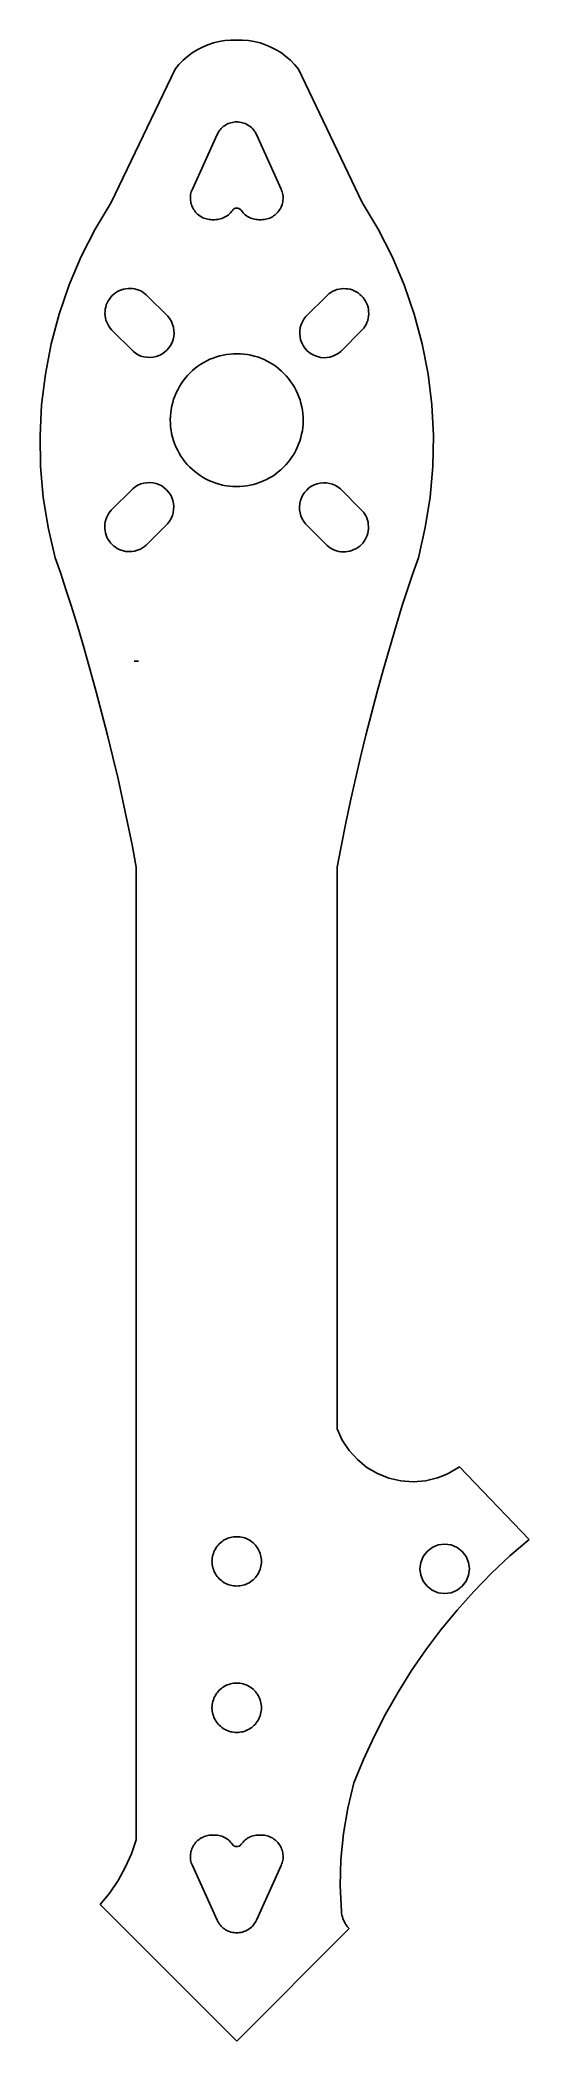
# Model space of a CAD drawing. Header units: metres. Extents: x 14 to 46, y 3 to 132.
import ezdxf

# ---------------------------------------------------------------- set-up
doc = ezdxf.new("R2010")
doc.units = ezdxf.units.M

msp = doc.modelspace()

# ---------------------------------------------------------------- linework, layer by layer
at = {"layer": 'Arm#1'}
for p, q in [((25.03, 132.1), (24.68, 131.95)), ((25.39, 132.22), (25.03, 132.1)), ((25.76, 132.32), (25.39, 132.22)), ((26.14, 132.38), (25.76, 132.32)), ((26.52, 132.41), (26.14, 132.38)), ((26.9, 132.41), (26.52, 132.41)), ((26.9, 132.41), (27.28, 132.41)), ((27.28, 132.41), (27.66, 132.38)), ((27.66, 132.38), (28.04, 132.32)), ((28.04, 132.32), (28.41, 132.22)), ((28.41, 132.22), (28.77, 132.1)), ((28.77, 132.1), (29.12, 131.95)), ((23.16, 130.82), (22.92, 130.53)), ((23.43, 131.1), (23.16, 130.82)), ((23.71, 131.35), (23.43, 131.1)), ((24.02, 131.58), (23.71, 131.35)), ((24.34, 131.78), (24.02, 131.58)), ((24.68, 131.95), (24.34, 131.78)), ((29.12, 131.95), (29.46, 131.78)), ((29.46, 131.78), (29.79, 131.58)), ((29.79, 131.58), (30.09, 131.35)), ((30.09, 131.35), (30.38, 131.1)), ((30.38, 131.1), (30.64, 130.82)), ((30.64, 130.82), (30.89, 130.53)), ((22.92, 130.53), (18.77, 121.89)), ((30.89, 130.53), (35.03, 121.89)), ((26.18, 126.91), (26.11, 126.86)), ((26.27, 126.96), (26.18, 126.91)), ((26.35, 127), (26.27, 126.96)), ((26.44, 127.03), (26.35, 127)), ((26.53, 127.06), (26.44, 127.03)), ((26.62, 127.08), (26.53, 127.06)), ((26.72, 127.1), (26.62, 127.08)), ((26.81, 127.11), (26.72, 127.1)), ((26.9, 127.11), (26.81, 127.11)), ((27, 127.11), (26.9, 127.11)), ((27.09, 127.1), (27, 127.11)), ((27.18, 127.08), (27.09, 127.1)), ((27.28, 127.06), (27.18, 127.08)), ((27.37, 127.03), (27.28, 127.06)), ((27.45, 127), (27.37, 127.03)), ((27.54, 126.96), (27.45, 127)), ((27.62, 126.91), (27.54, 126.96)), ((27.7, 126.86), (27.62, 126.91)), ((25.63, 126.29), (24.03, 122.76)), ((25.67, 126.37), (25.63, 126.29)), ((25.72, 126.46), (25.67, 126.37)), ((25.77, 126.53), (25.72, 126.46)), ((25.83, 126.61), (25.77, 126.53)), ((25.89, 126.68), (25.83, 126.61)), ((25.96, 126.75), (25.89, 126.68)), ((26.03, 126.81), (25.96, 126.75)), ((26.11, 126.86), (26.03, 126.81)), ((27.78, 126.81), (27.7, 126.86)), ((27.85, 126.75), (27.78, 126.81)), ((27.92, 126.68), (27.85, 126.75)), ((27.98, 126.61), (27.92, 126.68)), ((28.04, 126.53), (27.98, 126.61)), ((28.09, 126.46), (28.04, 126.53)), ((28.14, 126.37), (28.09, 126.46)), ((28.18, 126.29), (28.14, 126.37)), ((29.78, 122.76), (28.18, 126.29)), ((18.77, 121.89), (17.74, 120.18)), ((23.91, 122.31), (23.9, 122.22)), ((23.9, 122.22), (23.91, 122.13)), ((23.92, 122.41), (23.91, 122.31)), ((23.91, 122.13), (23.91, 122.04)), ((23.91, 122.04), (23.93, 121.94)), ((23.94, 122.5), (23.92, 122.41)), ((23.93, 121.94), (23.94, 121.85)), ((23.96, 122.59), (23.94, 122.5)), ((23.94, 121.85), (23.97, 121.76)), ((23.99, 122.68), (23.96, 122.59)), ((23.97, 121.76), (24, 121.67)), ((24.03, 122.76), (23.99, 122.68)), ((29.81, 122.68), (29.78, 122.76)), ((29.84, 122.59), (29.81, 122.68)), ((29.81, 121.67), (29.84, 121.76)), ((29.87, 122.5), (29.84, 122.59)), ((29.84, 121.76), (29.86, 121.85)), ((29.86, 121.85), (29.88, 121.94)), ((29.88, 122.41), (29.87, 122.5)), ((29.9, 122.31), (29.88, 122.41)), ((29.88, 121.94), (29.89, 122.04)), ((29.89, 122.04), (29.9, 122.13)), ((29.9, 122.22), (29.9, 122.31)), ((29.9, 122.13), (29.9, 122.22)), ((35.03, 121.89), (36.06, 120.18)), ((24, 121.67), (24.04, 121.59)), ((24.04, 121.59), (24.08, 121.51)), ((24.08, 121.51), (24.13, 121.43)), ((24.13, 121.43), (24.18, 121.35)), ((24.18, 121.35), (24.24, 121.28)), ((24.24, 121.28), (24.3, 121.21)), ((24.3, 121.21), (24.37, 121.14)), ((24.37, 121.14), (24.44, 121.08)), ((24.44, 121.08), (24.52, 121.03)), ((24.52, 121.03), (24.59, 120.98)), ((24.59, 120.98), (24.68, 120.93)), ((24.68, 120.93), (24.76, 120.89)), ((24.76, 120.89), (24.85, 120.86)), ((24.85, 120.86), (24.94, 120.83)), ((24.94, 120.83), (25.03, 120.81)), ((25.03, 120.81), (25.12, 120.8)), ((25.12, 120.8), (25.21, 120.79)), ((25.21, 120.79), (25.3, 120.78)), ((25.3, 120.78), (25.47, 120.78)), ((25.47, 120.78), (25.56, 120.79)), ((25.56, 120.79), (25.66, 120.8)), ((25.66, 120.8), (25.75, 120.81)), ((25.75, 120.81), (25.85, 120.84)), ((25.85, 120.84), (25.94, 120.87)), ((25.94, 120.87), (26.03, 120.9)), ((26.03, 120.9), (26.12, 120.94)), ((26.12, 120.94), (26.2, 120.99)), ((26.2, 120.99), (26.28, 121.04)), ((26.28, 121.04), (26.36, 121.1)), ((26.36, 121.1), (26.43, 121.17)), ((26.43, 121.17), (26.5, 121.23)), ((26.5, 121.23), (26.56, 121.31)), ((26.56, 121.31), (26.62, 121.38)), ((26.62, 121.38), (26.64, 121.42)), ((26.64, 121.42), (26.68, 121.45)), ((26.68, 121.45), (26.72, 121.48)), ((26.72, 121.48), (26.76, 121.5)), ((26.76, 121.5), (26.82, 121.53)), ((26.82, 121.53), (26.89, 121.53)), ((26.89, 121.53), (26.94, 121.53)), ((26.94, 121.53), (26.98, 121.53)), ((26.98, 121.53), (27.03, 121.51)), ((27.03, 121.51), (27.07, 121.49)), ((27.07, 121.49), (27.11, 121.47)), ((27.11, 121.47), (27.15, 121.44)), ((27.15, 121.44), (27.18, 121.4)), ((27.18, 121.4), (27.25, 121.31)), ((27.25, 121.31), (27.31, 121.23)), ((27.31, 121.23), (27.38, 121.17)), ((27.38, 121.17), (27.45, 121.1)), ((27.45, 121.1), (27.53, 121.04)), ((27.53, 121.04), (27.61, 120.99)), ((27.61, 120.99), (27.69, 120.94)), ((27.69, 120.94), (27.78, 120.9)), ((27.78, 120.9), (27.87, 120.87)), ((27.87, 120.87), (27.96, 120.84)), ((27.96, 120.84), (28.05, 120.81)), ((28.05, 120.81), (28.15, 120.8)), ((28.15, 120.8), (28.24, 120.79)), ((28.24, 120.79), (28.33, 120.78)), ((28.33, 120.78), (28.5, 120.78)), ((28.5, 120.78), (28.6, 120.79)), ((28.6, 120.79), (28.69, 120.8)), ((28.69, 120.8), (28.78, 120.81)), ((28.78, 120.81), (28.87, 120.83)), ((28.87, 120.83), (28.96, 120.86)), ((28.96, 120.86), (29.05, 120.89)), ((29.05, 120.89), (29.13, 120.93)), ((29.13, 120.93), (29.21, 120.98)), ((29.21, 120.98), (29.29, 121.03)), ((29.29, 121.03), (29.37, 121.08)), ((29.37, 121.08), (29.44, 121.14)), ((29.44, 121.14), (29.5, 121.21)), ((29.5, 121.21), (29.57, 121.28)), ((29.57, 121.28), (29.63, 121.35)), ((29.63, 121.35), (29.68, 121.43)), ((29.68, 121.43), (29.73, 121.51)), ((29.73, 121.51), (29.77, 121.59)), ((29.77, 121.59), (29.81, 121.67)), ((17.74, 120.18), (16.84, 118.4)), ((36.06, 120.18), (36.97, 118.4)), ((16.84, 118.4), (16.06, 116.56)), ((36.97, 118.4), (37.74, 116.56)), ((16.06, 116.56), (15.41, 114.68)), ((37.74, 116.56), (38.39, 114.68)), ((18.46, 115.27), (18.42, 115.13)), ((18.52, 115.4), (18.46, 115.27)), ((18.58, 115.53), (18.52, 115.4)), ((18.66, 115.65), (18.58, 115.53)), ((18.75, 115.77), (18.66, 115.65)), ((18.84, 115.87), (18.75, 115.77)), ((18.95, 115.97), (18.84, 115.87)), ((19.06, 116.06), (18.95, 115.97)), ((19.18, 116.13), (19.06, 116.06)), ((19.31, 116.2), (19.18, 116.13)), ((19.45, 116.25), (19.31, 116.2)), ((19.58, 116.29), (19.45, 116.25)), ((19.72, 116.32), (19.58, 116.29)), ((19.87, 116.34), (19.72, 116.32)), ((20.01, 116.34), (19.87, 116.34)), ((20.15, 116.33), (20.01, 116.34)), ((20.29, 116.31), (20.15, 116.33)), ((20.43, 116.27), (20.29, 116.31)), ((20.57, 116.23), (20.43, 116.27)), ((20.7, 116.17), (20.57, 116.23)), ((20.83, 116.1), (20.7, 116.17)), ((20.94, 116.01), (20.83, 116.1)), ((21.05, 115.92), (20.94, 116.01)), ((22.45, 114.53), (21.05, 115.92)), ((31.38, 114.51), (32.77, 115.91)), ((32.88, 116), (32.77, 115.91)), ((33, 116.08), (32.88, 116)), ((33.12, 116.15), (33, 116.08)), ((33.25, 116.21), (33.12, 116.15)), ((33.39, 116.26), (33.25, 116.21)), ((33.53, 116.29), (33.39, 116.26)), ((33.67, 116.32), (33.53, 116.29)), ((33.81, 116.33), (33.67, 116.32)), ((33.96, 116.32), (33.81, 116.33)), ((34.1, 116.31), (33.96, 116.32)), ((34.24, 116.28), (34.1, 116.31)), ((34.38, 116.24), (34.24, 116.28)), ((34.51, 116.18), (34.38, 116.24)), ((34.64, 116.12), (34.51, 116.18)), ((34.76, 116.04), (34.64, 116.12)), ((34.87, 115.95), (34.76, 116.04)), ((34.98, 115.86), (34.87, 115.95)), ((35.08, 115.75), (34.98, 115.86)), ((35.16, 115.64), (35.08, 115.75)), ((35.24, 115.52), (35.16, 115.64)), ((35.31, 115.39), (35.24, 115.52)), ((35.36, 115.25), (35.31, 115.39)), ((15.41, 114.68), (14.9, 112.75)), ((18.38, 114.85), (18.37, 114.71)), ((18.37, 114.71), (18.38, 114.56)), ((18.39, 114.99), (18.38, 114.85)), ((18.38, 114.56), (18.41, 114.42)), ((18.42, 115.13), (18.39, 114.99)), ((18.41, 114.42), (18.44, 114.28)), ((18.44, 114.28), (18.49, 114.15)), ((18.49, 114.15), (18.55, 114.02)), ((18.55, 114.02), (18.62, 113.89)), ((22.57, 114.37), (22.45, 114.53)), ((22.67, 114.2), (22.57, 114.37)), ((22.75, 114.01), (22.67, 114.2)), ((22.81, 113.82), (22.75, 114.01)), ((31.07, 114), (31.01, 113.8)), ((31.15, 114.18), (31.07, 114)), ((31.25, 114.35), (31.15, 114.18)), ((31.38, 114.51), (31.25, 114.35)), ((35.2, 113.88), (35.27, 114)), ((35.27, 114), (35.33, 114.13)), ((35.33, 114.13), (35.38, 114.27)), ((35.4, 115.12), (35.36, 115.25)), ((35.38, 114.27), (35.42, 114.41)), ((35.43, 114.98), (35.4, 115.12)), ((35.42, 114.41), (35.44, 114.55)), ((35.44, 114.83), (35.43, 114.98)), ((35.45, 114.69), (35.44, 114.83)), ((35.44, 114.55), (35.45, 114.69)), ((38.39, 114.68), (38.91, 112.75)), ((14.9, 112.75), (14.52, 110.79)), ((18.62, 113.89), (18.7, 113.77)), ((18.7, 113.77), (18.79, 113.66)), ((20.19, 112.27), (18.79, 113.66)), ((22.62, 112.65), (22.72, 112.83)), ((22.72, 112.83), (22.78, 113.02)), ((22.78, 113.02), (22.83, 113.22)), ((22.84, 113.62), (22.81, 113.82)), ((22.83, 113.22), (22.85, 113.42)), ((22.85, 113.42), (22.84, 113.62)), ((31.01, 113.8), (30.98, 113.6)), ((30.98, 113.6), (30.98, 113.4)), ((30.98, 113.4), (31, 113.2)), ((31, 113.2), (31.04, 113.01)), ((31.04, 113.01), (31.11, 112.82)), ((31.11, 112.82), (31.2, 112.64)), ((33.63, 112.25), (35.03, 113.65)), ((35.03, 113.65), (35.12, 113.76)), ((35.12, 113.76), (35.2, 113.88)), ((38.91, 112.75), (39.29, 110.79)), ((20.19, 112.27), (20.35, 112.15)), ((20.35, 112.15), (20.52, 112.04)), ((20.52, 112.04), (20.7, 111.96)), ((20.7, 111.96), (20.9, 111.91)), ((20.9, 111.91), (21.1, 111.88)), ((21.1, 111.88), (21.3, 111.87)), ((21.3, 111.87), (21.5, 111.89)), ((21.5, 111.89), (21.69, 111.93)), ((21.69, 111.93), (21.88, 112)), ((21.88, 112), (22.06, 112.09)), ((22.06, 112.09), (22.23, 112.2)), ((22.23, 112.2), (22.38, 112.34)), ((22.38, 112.34), (22.51, 112.49)), ((22.51, 112.49), (22.62, 112.65)), ((24.58, 111.43), (24.39, 111.3)), ((24.77, 111.55), (24.58, 111.43)), ((24.97, 111.65), (24.77, 111.55)), ((25.17, 111.75), (24.97, 111.65)), ((25.38, 111.83), (25.17, 111.75)), ((25.6, 111.91), (25.38, 111.83)), ((25.81, 111.97), (25.6, 111.91)), ((26.03, 112.02), (25.81, 111.97)), ((26.25, 112.06), (26.03, 112.02)), ((26.48, 112.09), (26.25, 112.06)), ((26.7, 112.11), (26.48, 112.09)), ((26.93, 112.11), (26.7, 112.11)), ((27.15, 112.11), (26.93, 112.11)), ((27.37, 112.09), (27.15, 112.11)), ((27.6, 112.06), (27.37, 112.09)), ((27.82, 112.01), (27.6, 112.06)), ((28.04, 111.96), (27.82, 112.01)), ((28.25, 111.9), (28.04, 111.96)), ((28.46, 111.82), (28.25, 111.9)), ((28.67, 111.73), (28.46, 111.82)), ((28.87, 111.63), (28.67, 111.73)), ((29.07, 111.53), (28.87, 111.63)), ((29.26, 111.41), (29.07, 111.53)), ((29.45, 111.28), (29.26, 111.41)), ((31.2, 112.64), (31.31, 112.47)), ((31.31, 112.47), (31.44, 112.32)), ((31.44, 112.32), (31.59, 112.19)), ((31.59, 112.19), (31.76, 112.08)), ((31.76, 112.08), (31.94, 111.99)), ((31.94, 111.99), (32.13, 111.92)), ((32.13, 111.92), (32.33, 111.87)), ((32.33, 111.87), (32.53, 111.85)), ((32.53, 111.85), (32.73, 111.86)), ((32.73, 111.86), (32.92, 111.89)), ((32.92, 111.89), (33.12, 111.95)), ((33.12, 111.95), (33.3, 112.03)), ((33.3, 112.03), (33.47, 112.13)), ((33.47, 112.13), (33.63, 112.25)), ((14.52, 110.79), (14.27, 108.81)), ((23.31, 110.17), (23.19, 109.98)), ((23.44, 110.36), (23.31, 110.17)), ((23.58, 110.54), (23.44, 110.36)), ((23.72, 110.71), (23.58, 110.54)), ((23.88, 110.87), (23.72, 110.71)), ((24.04, 111.02), (23.88, 110.87)), ((24.21, 111.17), (24.04, 111.02)), ((24.39, 111.3), (24.21, 111.17)), ((29.63, 111.14), (29.45, 111.28)), ((29.8, 110.99), (29.63, 111.14)), ((29.96, 110.84), (29.8, 110.99)), ((30.11, 110.67), (29.96, 110.84)), ((30.26, 110.5), (30.11, 110.67)), ((30.39, 110.32), (30.26, 110.5)), ((30.52, 110.14), (30.39, 110.32)), ((30.64, 109.94), (30.52, 110.14)), ((39.29, 110.79), (39.53, 108.81)), ((14.27, 108.81), (14.17, 106.81)), ((22.76, 108.95), (22.7, 108.73)), ((22.82, 109.16), (22.76, 108.95)), ((22.9, 109.37), (22.82, 109.16)), ((22.98, 109.58), (22.9, 109.37)), ((23.08, 109.78), (22.98, 109.58)), ((23.19, 109.98), (23.08, 109.78)), ((30.74, 109.74), (30.64, 109.94)), ((30.84, 109.54), (30.74, 109.74)), ((30.93, 109.33), (30.84, 109.54)), ((31, 109.12), (30.93, 109.33)), ((31.06, 108.9), (31, 109.12)), ((31.11, 108.68), (31.06, 108.9)), ((39.53, 108.81), (39.63, 106.81)), ((22.61, 108.06), (22.6, 107.83)), ((22.6, 107.83), (22.61, 107.61)), ((22.63, 108.28), (22.61, 108.06)), ((22.61, 107.61), (22.62, 107.38)), ((22.66, 108.51), (22.63, 108.28)), ((22.7, 108.73), (22.66, 108.51)), ((31.15, 108.46), (31.11, 108.68)), ((31.18, 108.24), (31.15, 108.46)), ((31.2, 108.02), (31.18, 108.24)), ((31.18, 107.34), (31.2, 107.57)), ((31.2, 107.79), (31.2, 108.02)), ((31.2, 107.57), (31.2, 107.79)), ((14.17, 106.81), (14.21, 104.82)), ((22.62, 107.38), (22.65, 107.16)), ((22.65, 107.16), (22.69, 106.94)), ((22.69, 106.94), (22.74, 106.72)), ((22.74, 106.72), (22.81, 106.5)), ((22.81, 106.5), (22.88, 106.29)), ((22.88, 106.29), (22.97, 106.08)), ((30.82, 106.04), (30.91, 106.25)), ((30.91, 106.25), (30.99, 106.46)), ((30.99, 106.46), (31.05, 106.68)), ((31.05, 106.68), (31.1, 106.9)), ((31.1, 106.9), (31.15, 107.12)), ((31.15, 107.12), (31.18, 107.34)), ((39.63, 106.81), (39.6, 104.82)), ((22.97, 106.08), (23.06, 105.88)), ((23.06, 105.88), (23.17, 105.68)), ((23.17, 105.68), (23.28, 105.49)), ((23.28, 105.49), (23.41, 105.3)), ((23.41, 105.3), (23.55, 105.12)), ((23.55, 105.12), (23.69, 104.95)), ((23.69, 104.95), (23.85, 104.79)), ((29.93, 104.76), (30.08, 104.92)), ((30.08, 104.92), (30.23, 105.09)), ((30.23, 105.09), (30.37, 105.27)), ((30.37, 105.27), (30.5, 105.45)), ((30.5, 105.45), (30.62, 105.64)), ((30.62, 105.64), (30.72, 105.84)), ((30.72, 105.84), (30.82, 106.04)), ((14.21, 104.82), (14.38, 102.83)), ((20.69, 103.68), (20.5, 103.6)), ((20.88, 103.73), (20.69, 103.68)), ((21.08, 103.76), (20.88, 103.73)), ((21.28, 103.77), (21.08, 103.76)), ((21.48, 103.75), (21.28, 103.77)), ((21.68, 103.71), (21.48, 103.75)), ((21.87, 103.64), (21.68, 103.71)), ((22.05, 103.55), (21.87, 103.64)), ((23.85, 104.79), (24.01, 104.63)), ((24.01, 104.63), (24.18, 104.48)), ((24.18, 104.48), (24.36, 104.35)), ((24.36, 104.35), (24.54, 104.22)), ((24.54, 104.22), (24.73, 104.1)), ((24.73, 104.1), (24.93, 103.99)), ((24.93, 103.99), (25.13, 103.89)), ((25.13, 103.89), (25.34, 103.81)), ((25.34, 103.81), (25.55, 103.73)), ((25.55, 103.73), (25.77, 103.66)), ((25.77, 103.66), (25.99, 103.61)), ((25.99, 103.61), (26.21, 103.57)), ((27.55, 103.56), (27.78, 103.6)), ((27.78, 103.6), (27.99, 103.65)), ((27.99, 103.65), (28.21, 103.72)), ((28.21, 103.72), (28.42, 103.79)), ((28.42, 103.79), (28.63, 103.88)), ((28.63, 103.88), (28.84, 103.97)), ((28.84, 103.97), (29.03, 104.08)), ((29.03, 104.08), (29.23, 104.19)), ((29.23, 104.19), (29.41, 104.32)), ((29.41, 104.32), (29.59, 104.46)), ((29.59, 104.46), (29.76, 104.6)), ((29.76, 104.6), (29.93, 104.76)), ((31.92, 103.62), (31.75, 103.53)), ((32.11, 103.69), (31.92, 103.62)), ((32.31, 103.74), (32.11, 103.69)), ((32.51, 103.76), (32.31, 103.74)), ((32.71, 103.75), (32.51, 103.76)), ((32.91, 103.72), (32.71, 103.75)), ((33.1, 103.66), (32.91, 103.72)), ((33.29, 103.58), (33.1, 103.66)), ((39.6, 104.82), (39.42, 102.83)), ((14.38, 102.83), (14.69, 100.86)), ((20.17, 103.37), (18.78, 101.98)), ((20.33, 103.49), (20.17, 103.37)), ((20.5, 103.6), (20.33, 103.49)), ((22.21, 103.44), (22.05, 103.55)), ((22.36, 103.3), (22.21, 103.44)), ((22.49, 103.15), (22.36, 103.3)), ((22.61, 102.99), (22.49, 103.15)), ((22.7, 102.81), (22.61, 102.99)), ((22.77, 102.62), (22.7, 102.81)), ((22.81, 102.42), (22.77, 102.62)), ((22.83, 102.22), (22.81, 102.42)), ((26.21, 103.57), (26.43, 103.54)), ((26.43, 103.54), (26.66, 103.52)), ((26.66, 103.52), (26.88, 103.51)), ((26.88, 103.51), (27.11, 103.52)), ((27.11, 103.52), (27.33, 103.53)), ((27.33, 103.53), (27.55, 103.56)), ((30.98, 102.41), (30.96, 102.21)), ((31.02, 102.6), (30.98, 102.41)), ((31.09, 102.79), (31.02, 102.6)), ((31.18, 102.97), (31.09, 102.79)), ((31.3, 103.14), (31.18, 102.97)), ((31.43, 103.29), (31.3, 103.14)), ((31.58, 103.42), (31.43, 103.29)), ((31.75, 103.53), (31.58, 103.42)), ((33.46, 103.48), (33.29, 103.58)), ((33.62, 103.36), (33.46, 103.48)), ((33.62, 103.36), (35.01, 101.96)), ((39.42, 102.83), (39.11, 100.86)), ((18.37, 101.08), (18.36, 100.93)), ((18.39, 101.22), (18.37, 101.08)), ((18.43, 101.36), (18.39, 101.22)), ((18.47, 101.49), (18.43, 101.36)), ((18.53, 101.62), (18.47, 101.49)), ((18.6, 101.75), (18.53, 101.62)), ((18.68, 101.87), (18.6, 101.75)), ((18.78, 101.98), (18.68, 101.87)), ((22.43, 101.11), (21.04, 99.72)), ((22.43, 101.11), (22.55, 101.27)), ((22.55, 101.27), (22.66, 101.44)), ((22.66, 101.44), (22.74, 101.63)), ((22.74, 101.63), (22.79, 101.82)), ((22.79, 101.82), (22.82, 102.02)), ((22.82, 102.02), (22.83, 102.22)), ((30.96, 102.21), (30.97, 102.01)), ((30.97, 102.01), (31, 101.81)), ((31, 101.81), (31.05, 101.61)), ((31.05, 101.61), (31.13, 101.43)), ((31.13, 101.43), (31.24, 101.26)), ((31.24, 101.26), (31.36, 101.1)), ((31.36, 101.1), (32.75, 99.7)), ((35.11, 101.85), (35.01, 101.96)), ((35.19, 101.73), (35.11, 101.85)), ((35.26, 101.61), (35.19, 101.73)), ((35.32, 101.48), (35.26, 101.61)), ((35.36, 101.34), (35.32, 101.48)), ((35.4, 101.2), (35.36, 101.34)), ((35.42, 101.06), (35.4, 101.2)), ((35.43, 100.92), (35.42, 101.06)), ((14.69, 100.86), (15.14, 98.91)), ((18.36, 100.93), (18.36, 100.79)), ((18.36, 100.79), (18.38, 100.65)), ((18.38, 100.65), (18.41, 100.51)), ((18.41, 100.51), (18.45, 100.37)), ((18.45, 100.37), (18.5, 100.24)), ((18.5, 100.24), (18.57, 100.11)), ((18.57, 100.11), (18.64, 99.99)), ((18.64, 99.99), (18.73, 99.87)), ((18.73, 99.87), (18.83, 99.77)), ((18.83, 99.77), (18.93, 99.67)), ((20.93, 99.63), (21.04, 99.72)), ((34.86, 99.65), (34.96, 99.75)), ((34.96, 99.75), (35.06, 99.86)), ((35.06, 99.86), (35.15, 99.97)), ((35.15, 99.97), (35.22, 100.09)), ((35.22, 100.09), (35.29, 100.22)), ((35.29, 100.22), (35.34, 100.35)), ((35.34, 100.35), (35.38, 100.49)), ((35.38, 100.49), (35.41, 100.63)), ((35.41, 100.63), (35.43, 100.78)), ((35.43, 100.78), (35.43, 100.92)), ((39.11, 100.86), (38.66, 98.91)), ((15.14, 98.91), (15.51, 97.89)), ((18.93, 99.67), (19.05, 99.58)), ((19.05, 99.58), (19.17, 99.51)), ((19.17, 99.51), (19.3, 99.44)), ((19.3, 99.44), (19.43, 99.39)), ((19.43, 99.39), (19.57, 99.35)), ((19.57, 99.35), (19.71, 99.32)), ((19.71, 99.32), (19.85, 99.3)), ((19.85, 99.3), (19.99, 99.3)), ((19.99, 99.3), (20.14, 99.31)), ((20.14, 99.31), (20.28, 99.33)), ((20.28, 99.33), (20.42, 99.37)), ((20.42, 99.37), (20.55, 99.41)), ((20.55, 99.41), (20.68, 99.47)), ((20.68, 99.47), (20.81, 99.54)), ((20.81, 99.54), (20.93, 99.63)), ((32.75, 99.7), (32.86, 99.61)), ((32.86, 99.61), (32.98, 99.53)), ((32.98, 99.53), (33.11, 99.46)), ((33.11, 99.46), (33.24, 99.4)), ((33.24, 99.4), (33.37, 99.35)), ((33.37, 99.35), (33.51, 99.32)), ((33.51, 99.32), (33.65, 99.29)), ((33.65, 99.29), (33.8, 99.28)), ((33.8, 99.28), (33.94, 99.29)), ((33.94, 99.29), (34.08, 99.3)), ((34.08, 99.3), (34.22, 99.33)), ((34.22, 99.33), (34.36, 99.37)), ((34.36, 99.37), (34.49, 99.43)), ((34.49, 99.43), (34.62, 99.49)), ((34.62, 99.49), (34.74, 99.57)), ((34.74, 99.57), (34.86, 99.65)), ((38.66, 98.91), (38.3, 97.89)), ((15.51, 97.89), (15.85, 96.86)), ((38.3, 97.89), (37.95, 96.86)), ((15.85, 96.86), (16.19, 95.82)), ((37.95, 96.86), (37.62, 95.82)), ((16.61, 94.43), (16.19, 95.82)), ((37.19, 94.43), (37.62, 95.82)), ((17.02, 93.04), (16.61, 94.43)), ((36.78, 93.04), (37.19, 94.43)), ((17.42, 91.64), (17.02, 93.04)), ((20.26, 92.22), (20.41, 92.21)), ((20.41, 92.21), (20.55, 92.22)), ((36.38, 91.64), (36.78, 93.04)), ((17.81, 90.23), (17.42, 91.64)), ((35.99, 90.23), (36.38, 91.64)), ((18.18, 88.83), (17.81, 90.23)), ((35.62, 88.83), (35.99, 90.23)), ((18.54, 87.42), (18.18, 88.83)), ((35.26, 87.42), (35.62, 88.83)), ((18.88, 86), (18.54, 87.42)), ((34.92, 86), (35.26, 87.42)), ((19.22, 84.59), (18.88, 86)), ((34.59, 84.59), (34.92, 86)), ((19.53, 83.17), (19.22, 84.59)), ((34.27, 83.17), (34.59, 84.59)), ((19.84, 81.74), (19.53, 83.17)), ((33.97, 81.74), (34.27, 83.17)), ((20.13, 80.32), (19.84, 81.74)), ((33.68, 80.32), (33.97, 81.74)), ((20.4, 78.89), (20.13, 80.32)), ((33.4, 78.89), (33.68, 80.32)), ((20.4, 78.89), (20.4, 42.52)), ((33.4, 42.52), (33.4, 78.89)), ((20.4, 42.52), (20.4, 15.94)), ((33.4, 42.52), (33.73, 41.79)), ((33.73, 41.79), (34.17, 41.13)), ((34.17, 41.13), (34.71, 40.54)), ((34.71, 40.54), (35.33, 40.03)), ((35.33, 40.03), (36.01, 39.63)), ((36.01, 39.63), (36.75, 39.34)), ((36.75, 39.34), (37.53, 39.16)), ((37.53, 39.16), (38.33, 39.1)), ((38.33, 39.1), (39.12, 39.17)), ((39.12, 39.17), (39.9, 39.35)), ((39.9, 39.35), (40.34, 39.53)), ((40.34, 39.53), (40.63, 39.65)), ((40.63, 39.65), (41.32, 40.06)), ((45.82, 35.37), (41.32, 40.06)), ((25.7, 35.01), (25.63, 34.93)), ((25.7, 35.01, -4), (25.63, 34.93, -4)), ((25.7, 35.01), (25.63, 34.93)), ((25.77, 35.09), (25.7, 35.01)), ((25.77, 35.09, -4), (25.7, 35.01, -4)), ((25.77, 35.09), (25.7, 35.01)), ((25.7, 35.01, -4), (25.7, 35.01)), ((25.85, 35.16), (25.77, 35.09)), ((25.85, 35.16), (25.77, 35.09)), ((25.85, 35.16, -4), (25.77, 35.09, -4)), ((25.77, 35.09, -4), (25.77, 35.09)), ((25.93, 35.22), (25.85, 35.16)), ((25.93, 35.22), (25.85, 35.16)), ((25.93, 35.22, -4), (25.85, 35.16, -4)), ((25.85, 35.16, -4), (25.85, 35.16)), ((26.01, 35.28), (25.93, 35.22)), ((26.01, 35.28), (25.93, 35.22)), ((26.01, 35.28, -4), (25.93, 35.22, -4)), ((25.93, 35.22, -4), (25.93, 35.22)), ((26.1, 35.34), (26.01, 35.28)), ((26.1, 35.34), (26.01, 35.28)), ((26.1, 35.34, -4), (26.01, 35.28, -4)), ((26.01, 35.28, -4), (26.01, 35.28)), ((26.2, 35.39), (26.1, 35.34)), ((26.2, 35.39, -4), (26.1, 35.34, -4)), ((26.2, 35.39), (26.1, 35.34)), ((26.1, 35.34, -4), (26.1, 35.34)), ((26.29, 35.43), (26.2, 35.39)), ((26.29, 35.43), (26.2, 35.39)), ((26.29, 35.43, -4), (26.2, 35.39, -4)), ((26.2, 35.39, -4), (26.2, 35.39)), ((26.39, 35.47), (26.29, 35.43)), ((26.39, 35.47, -4), (26.29, 35.43, -4)), ((26.39, 35.47), (26.29, 35.43)), ((26.29, 35.43, -4), (26.29, 35.43)), ((26.49, 35.5), (26.39, 35.47)), ((26.49, 35.5, -4), (26.39, 35.47, -4)), ((26.49, 35.5), (26.39, 35.47)), ((26.39, 35.47, -4), (26.39, 35.47)), ((26.59, 35.52), (26.49, 35.5)), ((26.59, 35.52, -4), (26.49, 35.5, -4)), ((26.59, 35.52), (26.49, 35.5)), ((26.49, 35.5, -4), (26.49, 35.5)), ((26.69, 35.54), (26.59, 35.52)), ((26.69, 35.54, -4), (26.59, 35.52, -4)), ((26.69, 35.54), (26.59, 35.52)), ((26.59, 35.52, -4), (26.59, 35.52)), ((26.8, 35.55), (26.69, 35.54)), ((26.8, 35.55), (26.69, 35.54)), ((26.8, 35.55, -4), (26.69, 35.54, -4)), ((26.69, 35.54, -4), (26.69, 35.54)), ((26.9, 35.55), (26.8, 35.55)), ((26.9, 35.55), (26.8, 35.55)), ((26.8, 35.55, -4), (26.8, 35.55)), ((26.9, 35.55, -4), (26.8, 35.55, -4)), ((27.01, 35.55), (26.9, 35.55)), ((27.01, 35.55), (26.9, 35.55)), ((26.9, 35.55, -4), (26.9, 35.55)), ((27.01, 35.55, -4), (26.9, 35.55, -4)), ((27.11, 35.54), (27.01, 35.55)), ((27.11, 35.54, -4), (27.01, 35.55, -4)), ((27.11, 35.54), (27.01, 35.55)), ((27.01, 35.55, -4), (27.01, 35.55)), ((27.22, 35.52), (27.11, 35.54)), ((27.11, 35.54, -4), (27.11, 35.54)), ((27.22, 35.52), (27.11, 35.54)), ((27.22, 35.52, -4), (27.11, 35.54, -4)), ((27.32, 35.5), (27.22, 35.52)), ((27.32, 35.5, -4), (27.22, 35.52, -4)), ((27.32, 35.5), (27.22, 35.52)), ((27.22, 35.52, -4), (27.22, 35.52)), ((27.42, 35.47), (27.32, 35.5)), ((27.32, 35.5, -4), (27.32, 35.5)), ((27.42, 35.47, -4), (27.32, 35.5, -4)), ((27.42, 35.47), (27.32, 35.5)), ((27.52, 35.43), (27.42, 35.47)), ((27.52, 35.43, -4), (27.42, 35.47, -4)), ((27.42, 35.47, -4), (27.42, 35.47)), ((27.52, 35.43), (27.42, 35.47)), ((27.61, 35.39), (27.52, 35.43)), ((27.61, 35.39, -4), (27.52, 35.43, -4)), ((27.61, 35.39), (27.52, 35.43)), ((27.52, 35.43, -4), (27.52, 35.43)), ((27.7, 35.34), (27.61, 35.39)), ((27.61, 35.39, -4), (27.61, 35.39)), ((27.7, 35.34), (27.61, 35.39)), ((27.7, 35.34, -4), (27.61, 35.39, -4)), ((27.79, 35.28), (27.7, 35.34)), ((27.79, 35.28), (27.7, 35.34)), ((27.7, 35.34, -4), (27.7, 35.34)), ((27.79, 35.28, -4), (27.7, 35.34, -4)), ((27.88, 35.22), (27.79, 35.28)), ((27.79, 35.28, -4), (27.79, 35.28)), ((27.88, 35.22, -4), (27.79, 35.28, -4)), ((27.88, 35.22), (27.79, 35.28)), ((27.96, 35.16), (27.88, 35.22)), ((27.96, 35.16, -4), (27.88, 35.22, -4)), ((27.96, 35.16), (27.88, 35.22)), ((27.88, 35.22, -4), (27.88, 35.22)), ((28.03, 35.09), (27.96, 35.16)), ((27.96, 35.16, -4), (27.96, 35.16)), ((28.03, 35.09, -4), (27.96, 35.16, -4)), ((28.03, 35.09), (27.96, 35.16)), ((28.11, 35.01), (28.03, 35.09)), ((28.03, 35.09, -4), (28.03, 35.09)), ((28.11, 35.01, -4), (28.03, 35.09, -4)), ((28.11, 35.01), (28.03, 35.09)), ((28.17, 34.93), (28.11, 35.01)), ((28.17, 34.93, -4), (28.11, 35.01, -4)), ((28.11, 35.01, -4), (28.11, 35.01)), ((28.17, 34.93), (28.11, 35.01)), ((39.95, 35.02), (39.56, 34.86)), ((40.36, 35.07), (39.95, 35.02)), ((40.78, 35.02), (40.36, 35.07)), ((41.16, 34.86), (40.78, 35.02)), ((45.82, 35.37), (44.58, 34.3)), ((25.31, 34.06), (25.3, 33.95)), ((25.31, 34.06, -4), (25.3, 33.95, -4)), ((25.31, 34.06), (25.3, 33.95)), ((25.3, 33.95), (25.31, 33.85)), ((25.3, 33.95), (25.31, 33.85)), ((25.3, 33.95, -4), (25.3, 33.95)), ((25.3, 33.95, -4), (25.31, 33.85, -4)), ((25.32, 34.16), (25.31, 34.06)), ((25.32, 34.16), (25.31, 34.06)), ((25.32, 34.16, -4), (25.31, 34.06, -4)), ((25.31, 34.06, -4), (25.31, 34.06)), ((25.31, 33.85), (25.32, 33.75)), ((25.31, 33.85), (25.32, 33.75)), ((25.31, 33.85, -4), (25.32, 33.75, -4)), ((25.31, 33.85, -4), (25.31, 33.85)), ((25.33, 34.27), (25.32, 34.16)), ((25.33, 34.27, -4), (25.32, 34.16, -4)), ((25.33, 34.27), (25.32, 34.16)), ((25.32, 34.16, -4), (25.32, 34.16)), ((25.32, 33.75), (25.33, 33.64)), ((25.32, 33.75, -4), (25.32, 33.75)), ((25.32, 33.75, -4), (25.33, 33.64, -4)), ((25.32, 33.75), (25.33, 33.64)), ((25.36, 34.37), (25.33, 34.27)), ((25.36, 34.37, -4), (25.33, 34.27, -4)), ((25.36, 34.37), (25.33, 34.27)), ((25.33, 34.27, -4), (25.33, 34.27)), ((25.39, 34.47), (25.36, 34.37)), ((25.39, 34.47, -4), (25.36, 34.37, -4)), ((25.39, 34.47), (25.36, 34.37)), ((25.36, 34.37, -4), (25.36, 34.37)), ((25.42, 34.57), (25.39, 34.47)), ((25.42, 34.57), (25.39, 34.47)), ((25.42, 34.57, -4), (25.39, 34.47, -4)), ((25.39, 34.47, -4), (25.39, 34.47)), ((25.47, 34.66), (25.42, 34.57)), ((25.47, 34.66), (25.42, 34.57)), ((25.47, 34.66, -4), (25.42, 34.57, -4)), ((25.42, 34.57, -4), (25.42, 34.57)), ((25.52, 34.75), (25.47, 34.66)), ((25.52, 34.75), (25.47, 34.66)), ((25.52, 34.75, -4), (25.47, 34.66, -4)), ((25.47, 34.66, -4), (25.47, 34.66)), ((25.57, 34.84), (25.52, 34.75)), ((25.57, 34.84, -4), (25.52, 34.75, -4)), ((25.57, 34.84), (25.52, 34.75)), ((25.52, 34.75, -4), (25.52, 34.75)), ((25.63, 34.93), (25.57, 34.84)), ((25.63, 34.93, -4), (25.57, 34.84, -4)), ((25.63, 34.93), (25.57, 34.84)), ((25.57, 34.84, -4), (25.57, 34.84)), ((25.63, 34.93, -4), (25.63, 34.93)), ((28.23, 34.84), (28.17, 34.93)), ((28.23, 34.84, -4), (28.17, 34.93, -4)), ((28.23, 34.84), (28.17, 34.93)), ((28.17, 34.93, -4), (28.17, 34.93)), ((28.29, 34.75), (28.23, 34.84)), ((28.23, 34.84, -4), (28.23, 34.84)), ((28.29, 34.75), (28.23, 34.84)), ((28.29, 34.75, -4), (28.23, 34.84, -4)), ((28.34, 34.66), (28.29, 34.75)), ((28.29, 34.75, -4), (28.29, 34.75)), ((28.34, 34.66, -4), (28.29, 34.75, -4)), ((28.34, 34.66), (28.29, 34.75)), ((28.38, 34.57), (28.34, 34.66)), ((28.38, 34.57, -4), (28.34, 34.66, -4)), ((28.38, 34.57), (28.34, 34.66)), ((28.34, 34.66, -4), (28.34, 34.66)), ((28.42, 34.47), (28.38, 34.57)), ((28.38, 34.57, -4), (28.38, 34.57)), ((28.42, 34.47), (28.38, 34.57)), ((28.42, 34.47, -4), (28.38, 34.57, -4)), ((28.45, 34.37), (28.42, 34.47)), ((28.45, 34.37, -4), (28.42, 34.47, -4)), ((28.45, 34.37), (28.42, 34.47)), ((28.42, 34.47, -4), (28.42, 34.47)), ((28.47, 34.27), (28.45, 34.37)), ((28.45, 34.37, -4), (28.45, 34.37)), ((28.47, 34.27), (28.45, 34.37)), ((28.47, 34.27, -4), (28.45, 34.37, -4)), ((28.49, 34.16), (28.47, 34.27)), ((28.47, 34.27, -4), (28.47, 34.27)), ((28.49, 34.16, -4), (28.47, 34.27, -4)), ((28.49, 34.16), (28.47, 34.27)), ((28.47, 33.64), (28.49, 33.75)), ((28.47, 33.64, -4), (28.49, 33.75, -4)), ((28.47, 33.64), (28.49, 33.75)), ((28.5, 34.06), (28.49, 34.16)), ((28.49, 34.16, -4), (28.49, 34.16)), ((28.5, 34.06, -4), (28.49, 34.16, -4)), ((28.5, 34.06), (28.49, 34.16)), ((28.49, 33.75), (28.5, 33.85)), ((28.49, 33.75, -4), (28.5, 33.85, -4)), ((28.49, 33.75), (28.5, 33.85)), ((28.49, 33.75, -4), (28.49, 33.75)), ((28.5, 33.95), (28.5, 34.06)), ((28.5, 33.95, -4), (28.5, 34.06, -4)), ((28.5, 33.95), (28.5, 34.06)), ((28.5, 34.06, -4), (28.5, 34.06)), ((28.5, 33.85), (28.5, 33.95)), ((28.5, 33.95, -4), (28.5, 33.95)), ((28.5, 33.85), (28.5, 33.95)), ((28.5, 33.85, -4), (28.5, 33.95, -4)), ((28.5, 33.85, -4), (28.5, 33.85)), ((38.82, 33.88), (38.76, 33.47)), ((38.98, 34.27), (38.82, 33.88)), ((39.23, 34.6), (38.98, 34.27)), ((39.56, 34.86), (39.23, 34.6)), ((41.49, 34.6), (41.16, 34.86)), ((41.75, 34.27), (41.49, 34.6)), ((41.91, 33.88), (41.75, 34.27)), ((41.96, 33.47), (41.91, 33.88)), ((44.58, 34.3), (43.39, 33.18)), ((25.33, 33.64), (25.36, 33.54)), ((25.33, 33.64, -4), (25.33, 33.64)), ((25.33, 33.64, -4), (25.36, 33.54, -4)), ((25.33, 33.64), (25.36, 33.54)), ((25.36, 33.54), (25.39, 33.44)), ((25.36, 33.54), (25.39, 33.44)), ((25.36, 33.54, -4), (25.39, 33.44, -4)), ((25.36, 33.54, -4), (25.36, 33.54)), ((25.39, 33.44), (25.42, 33.34)), ((25.39, 33.44, -4), (25.42, 33.34, -4)), ((25.39, 33.44, -4), (25.39, 33.44)), ((25.39, 33.44), (25.42, 33.34)), ((25.42, 33.34), (25.47, 33.25)), ((25.42, 33.34), (25.47, 33.25)), ((25.42, 33.34, -4), (25.42, 33.34)), ((25.42, 33.34, -4), (25.47, 33.25, -4)), ((25.47, 33.25), (25.52, 33.15)), ((25.47, 33.25, -4), (25.47, 33.25)), ((25.47, 33.25, -4), (25.52, 33.15, -4)), ((25.47, 33.25), (25.52, 33.15)), ((25.52, 33.15), (25.57, 33.07)), ((25.52, 33.15), (25.57, 33.07)), ((25.52, 33.15, -4), (25.57, 33.07, -4)), ((25.52, 33.15, -4), (25.52, 33.15)), ((25.57, 33.07), (25.63, 32.98)), ((25.57, 33.07, -4), (25.57, 33.07)), ((25.57, 33.07), (25.63, 32.98)), ((25.57, 33.07, -4), (25.63, 32.98, -4)), ((25.63, 32.98), (25.7, 32.9)), ((25.63, 32.98), (25.7, 32.9)), ((25.63, 32.98, -4), (25.7, 32.9, -4)), ((25.63, 32.98, -4), (25.63, 32.98)), ((25.7, 32.9), (25.77, 32.82)), ((25.7, 32.9, -4), (25.7, 32.9)), ((25.7, 32.9, -4), (25.77, 32.82, -4)), ((25.7, 32.9), (25.77, 32.82)), ((25.77, 32.82), (25.85, 32.75)), ((25.77, 32.82, -4), (25.77, 32.82)), ((25.77, 32.82), (25.85, 32.75)), ((25.77, 32.82, -4), (25.85, 32.75, -4)), ((25.85, 32.75), (25.93, 32.69)), ((25.85, 32.75, -4), (25.85, 32.75)), ((25.85, 32.75, -4), (25.93, 32.69, -4)), ((25.85, 32.75), (25.93, 32.69)), ((25.93, 32.69), (26.01, 32.62)), ((25.93, 32.69, -4), (26.01, 32.62, -4)), ((25.93, 32.69, -4), (25.93, 32.69)), ((25.93, 32.69), (26.01, 32.62)), ((26.01, 32.62), (26.1, 32.57)), ((26.01, 32.62, -4), (26.01, 32.62)), ((26.01, 32.62, -4), (26.1, 32.57, -4)), ((26.01, 32.62), (26.1, 32.57)), ((26.1, 32.57), (26.2, 32.52)), ((26.1, 32.57), (26.2, 32.52)), ((26.1, 32.57, -4), (26.1, 32.57)), ((26.1, 32.57, -4), (26.2, 32.52, -4)), ((26.2, 32.52), (26.29, 32.48)), ((26.2, 32.52, -4), (26.29, 32.48, -4)), ((26.2, 32.52, -4), (26.2, 32.52)), ((26.2, 32.52), (26.29, 32.48)), ((26.29, 32.48), (26.39, 32.44)), ((26.29, 32.48, -4), (26.29, 32.48)), ((26.29, 32.48, -4), (26.39, 32.44, -4)), ((26.29, 32.48), (26.39, 32.44)), ((26.39, 32.44), (26.49, 32.41)), ((26.39, 32.44, -4), (26.49, 32.41, -4)), ((26.39, 32.44, -4), (26.39, 32.44)), ((26.39, 32.44), (26.49, 32.41)), ((26.49, 32.41), (26.59, 32.39)), ((26.49, 32.41), (26.59, 32.39)), ((26.49, 32.41, -4), (26.59, 32.39, -4)), ((26.49, 32.41, -4), (26.49, 32.41)), ((26.59, 32.39), (26.69, 32.37)), ((26.59, 32.39), (26.69, 32.37)), ((26.59, 32.39, -4), (26.69, 32.37, -4)), ((26.59, 32.39, -4), (26.59, 32.39)), ((27.11, 32.37), (27.22, 32.39)), ((27.11, 32.37, -4), (27.22, 32.39, -4)), ((27.11, 32.37), (27.22, 32.39)), ((27.22, 32.39), (27.32, 32.41)), ((27.22, 32.39), (27.32, 32.41)), ((27.22, 32.39, -4), (27.32, 32.41, -4)), ((27.22, 32.39, -4), (27.22, 32.39)), ((27.32, 32.41), (27.42, 32.44)), ((27.32, 32.41, -4), (27.42, 32.44, -4)), ((27.32, 32.41), (27.42, 32.44)), ((27.32, 32.41, -4), (27.32, 32.41)), ((27.42, 32.44), (27.52, 32.48)), ((27.42, 32.44, -4), (27.52, 32.48, -4)), ((27.42, 32.44), (27.52, 32.48)), ((27.42, 32.44, -4), (27.42, 32.44)), ((27.52, 32.48), (27.61, 32.52)), ((27.52, 32.48), (27.61, 32.52)), ((27.52, 32.48, -4), (27.61, 32.52, -4)), ((27.52, 32.48, -4), (27.52, 32.48)), ((27.61, 32.52), (27.7, 32.57)), ((27.61, 32.52, -4), (27.7, 32.57, -4)), ((27.61, 32.52), (27.7, 32.57)), ((27.61, 32.52, -4), (27.61, 32.52)), ((27.7, 32.57), (27.79, 32.62)), ((27.7, 32.57, -4), (27.79, 32.62, -4)), ((27.7, 32.57), (27.79, 32.62)), ((27.7, 32.57, -4), (27.7, 32.57)), ((27.79, 32.62), (27.88, 32.69)), ((27.79, 32.62), (27.88, 32.69)), ((27.79, 32.62, -4), (27.88, 32.69, -4)), ((27.79, 32.62, -4), (27.79, 32.62)), ((27.88, 32.69), (27.96, 32.75)), ((27.88, 32.69, -4), (27.96, 32.75, -4)), ((27.88, 32.69), (27.96, 32.75)), ((27.88, 32.69, -4), (27.88, 32.69)), ((27.96, 32.75), (28.03, 32.82)), ((27.96, 32.75, -4), (28.03, 32.82, -4)), ((27.96, 32.75), (28.03, 32.82)), ((27.96, 32.75, -4), (27.96, 32.75)), ((28.03, 32.82), (28.11, 32.9)), ((28.03, 32.82, -4), (28.11, 32.9, -4)), ((28.03, 32.82), (28.11, 32.9)), ((28.03, 32.82, -4), (28.03, 32.82)), ((28.11, 32.9), (28.17, 32.98)), ((28.11, 32.9, -4), (28.17, 32.98, -4)), ((28.11, 32.9), (28.17, 32.98)), ((28.11, 32.9, -4), (28.11, 32.9)), ((28.17, 32.98), (28.23, 33.07)), ((28.17, 32.98, -4), (28.23, 33.07, -4)), ((28.17, 32.98), (28.23, 33.07)), ((28.17, 32.98, -4), (28.17, 32.98)), ((28.23, 33.07), (28.29, 33.15)), ((28.23, 33.07, -4), (28.29, 33.15, -4)), ((28.23, 33.07), (28.29, 33.15)), ((28.23, 33.07, -4), (28.23, 33.07)), ((28.29, 33.15), (28.34, 33.25)), ((28.29, 33.15), (28.34, 33.25)), ((28.29, 33.15, -4), (28.34, 33.25, -4)), ((28.29, 33.15, -4), (28.29, 33.15)), ((28.34, 33.25), (28.38, 33.34)), ((28.34, 33.25), (28.38, 33.34)), ((28.34, 33.25, -4), (28.38, 33.34, -4)), ((28.34, 33.25, -4), (28.34, 33.25)), ((28.38, 33.34), (28.42, 33.44)), ((28.38, 33.34, -4), (28.42, 33.44, -4)), ((28.38, 33.34), (28.42, 33.44)), ((28.38, 33.34, -4), (28.38, 33.34)), ((28.42, 33.44), (28.45, 33.54)), ((28.42, 33.44, -4), (28.45, 33.54, -4)), ((28.42, 33.44), (28.45, 33.54)), ((28.42, 33.44, -4), (28.42, 33.44)), ((28.45, 33.54), (28.47, 33.64)), ((28.45, 33.54, -4), (28.47, 33.64, -4)), ((28.45, 33.54), (28.47, 33.64)), ((28.45, 33.54, -4), (28.45, 33.54)), ((28.47, 33.64, -4), (28.47, 33.64)), ((38.76, 33.47), (38.82, 33.06)), ((38.82, 33.06), (38.98, 32.67)), ((38.98, 32.67), (39.23, 32.34)), ((41.49, 32.34), (41.75, 32.67)), ((41.75, 32.67), (41.91, 33.06)), ((41.91, 33.06), (41.96, 33.47)), ((43.39, 33.18), (42.25, 32.01)), ((26.69, 32.37), (26.8, 32.36)), ((26.69, 32.37, -4), (26.69, 32.37)), ((26.69, 32.37, -4), (26.8, 32.36, -4)), ((26.69, 32.37), (26.8, 32.36)), ((26.8, 32.36), (26.9, 32.35)), ((26.8, 32.36, -4), (26.8, 32.36)), ((26.8, 32.36), (26.9, 32.35)), ((26.8, 32.36, -4), (26.9, 32.35, -4)), ((26.9, 32.35), (27.01, 32.36)), ((26.9, 32.35, -4), (27.01, 32.36, -4)), ((26.9, 32.35), (27.01, 32.36)), ((26.9, 32.35, -4), (26.9, 32.35)), ((27.01, 32.36), (27.11, 32.37)), ((27.01, 32.36), (27.11, 32.37)), ((27.01, 32.36, -4), (27.11, 32.37, -4)), ((27.01, 32.36, -4), (27.01, 32.36)), ((27.11, 32.37, -4), (27.11, 32.37)), ((39.23, 32.34), (39.56, 32.08)), ((39.56, 32.08), (39.95, 31.92)), ((39.95, 31.92), (40.36, 31.87)), ((40.36, 31.87), (40.78, 31.92)), ((40.78, 31.92), (41.16, 32.08)), ((41.16, 32.08), (41.49, 32.34)), ((42.25, 32.01), (41.16, 30.8)), ((41.16, 30.8), (40.12, 29.53)), ((40.12, 29.53), (39.14, 28.22)), ((39.14, 28.22), (38.21, 26.88)), ((26.2, 25.91), (26.1, 25.86)), ((26.2, 25.91, -4), (26.1, 25.86, -4)), ((26.2, 25.91), (26.1, 25.86)), ((26.29, 25.96), (26.2, 25.91)), ((26.29, 25.96, -4), (26.2, 25.91, -4)), ((26.29, 25.96), (26.2, 25.91)), ((26.2, 25.91, -4), (26.2, 25.91)), ((26.39, 25.99), (26.29, 25.96)), ((26.39, 25.99), (26.29, 25.96)), ((26.39, 25.99, -4), (26.29, 25.96, -4)), ((26.29, 25.96, -4), (26.29, 25.96)), ((26.49, 26.02), (26.39, 25.99)), ((26.49, 26.02, -4), (26.39, 25.99, -4)), ((26.49, 26.02), (26.39, 25.99)), ((26.39, 25.99, -4), (26.39, 25.99)), ((26.59, 26.05), (26.49, 26.02)), ((26.59, 26.05, -4), (26.49, 26.02, -4)), ((26.59, 26.05), (26.49, 26.02)), ((26.49, 26.02, -4), (26.49, 26.02)), ((26.69, 26.07), (26.59, 26.05)), ((26.69, 26.07, -4), (26.59, 26.05, -4)), ((26.69, 26.07), (26.59, 26.05)), ((26.59, 26.05, -4), (26.59, 26.05)), ((26.8, 26.08), (26.69, 26.07)), ((26.8, 26.08), (26.69, 26.07)), ((26.8, 26.08, -4), (26.69, 26.07, -4)), ((26.69, 26.07, -4), (26.69, 26.07)), ((26.9, 26.08), (26.8, 26.08)), ((26.9, 26.08, -4), (26.8, 26.08, -4)), ((26.8, 26.08, -4), (26.8, 26.08)), ((26.9, 26.08), (26.8, 26.08)), ((27.01, 26.08), (26.9, 26.08)), ((26.9, 26.08, -4), (26.9, 26.08)), ((27.01, 26.08, -4), (26.9, 26.08, -4)), ((27.01, 26.08), (26.9, 26.08)), ((27.11, 26.07), (27.01, 26.08)), ((27.11, 26.07, -4), (27.01, 26.08, -4)), ((27.11, 26.07), (27.01, 26.08)), ((27.01, 26.08, -4), (27.01, 26.08)), ((27.22, 26.05), (27.11, 26.07)), ((27.11, 26.07, -4), (27.11, 26.07)), ((27.22, 26.05), (27.11, 26.07)), ((27.22, 26.05, -4), (27.11, 26.07, -4)), ((27.32, 26.02), (27.22, 26.05)), ((27.32, 26.02, -4), (27.22, 26.05, -4)), ((27.22, 26.05, -4), (27.22, 26.05)), ((27.32, 26.02), (27.22, 26.05)), ((27.42, 25.99), (27.32, 26.02)), ((27.32, 26.02, -4), (27.32, 26.02)), ((27.42, 25.99, -4), (27.32, 26.02, -4)), ((27.42, 25.99), (27.32, 26.02)), ((27.52, 25.96), (27.42, 25.99)), ((27.42, 25.99, -4), (27.42, 25.99)), ((27.52, 25.96, -4), (27.42, 25.99, -4)), ((27.52, 25.96), (27.42, 25.99)), ((27.61, 25.91), (27.52, 25.96)), ((27.52, 25.96, -4), (27.52, 25.96)), ((27.61, 25.91, -4), (27.52, 25.96, -4)), ((27.61, 25.91), (27.52, 25.96)), ((27.7, 25.86), (27.61, 25.91)), ((27.61, 25.91, -4), (27.61, 25.91)), ((27.7, 25.86, -4), (27.61, 25.91, -4)), ((27.7, 25.86), (27.61, 25.91)), ((38.21, 26.88), (37.35, 25.49)), ((25.32, 24.69), (25.31, 24.58)), ((25.32, 24.69, -4), (25.31, 24.58, -4)), ((25.32, 24.69), (25.31, 24.58)), ((25.33, 24.79), (25.32, 24.69)), ((25.33, 24.79, -4), (25.32, 24.69, -4)), ((25.33, 24.79), (25.32, 24.69)), ((25.32, 24.69, -4), (25.32, 24.69)), ((25.36, 24.89), (25.33, 24.79)), ((25.36, 24.89), (25.33, 24.79)), ((25.36, 24.89, -4), (25.33, 24.79, -4)), ((25.33, 24.79, -4), (25.33, 24.79)), ((25.39, 24.99), (25.36, 24.89)), ((25.39, 24.99, -4), (25.36, 24.89, -4)), ((25.39, 24.99), (25.36, 24.89)), ((25.36, 24.89, -4), (25.36, 24.89)), ((25.42, 25.09), (25.39, 24.99)), ((25.42, 25.09), (25.39, 24.99)), ((25.42, 25.09, -4), (25.39, 24.99, -4)), ((25.39, 24.99, -4), (25.39, 24.99)), ((25.47, 25.19), (25.42, 25.09)), ((25.47, 25.19), (25.42, 25.09)), ((25.47, 25.19, -4), (25.42, 25.09, -4)), ((25.42, 25.09, -4), (25.42, 25.09)), ((25.52, 25.28), (25.47, 25.19)), ((25.52, 25.28, -4), (25.47, 25.19, -4)), ((25.52, 25.28), (25.47, 25.19)), ((25.47, 25.19, -4), (25.47, 25.19)), ((25.57, 25.37), (25.52, 25.28)), ((25.57, 25.37, -4), (25.52, 25.28, -4)), ((25.57, 25.37), (25.52, 25.28)), ((25.52, 25.28, -4), (25.52, 25.28)), ((25.63, 25.45), (25.57, 25.37)), ((25.63, 25.45), (25.57, 25.37)), ((25.63, 25.45, -4), (25.57, 25.37, -4)), ((25.57, 25.37, -4), (25.57, 25.37)), ((25.7, 25.53), (25.63, 25.45)), ((25.7, 25.53, -4), (25.63, 25.45, -4)), ((25.7, 25.53), (25.63, 25.45)), ((25.63, 25.45, -4), (25.63, 25.45)), ((25.77, 25.61), (25.7, 25.53)), ((25.77, 25.61, -4), (25.7, 25.53, -4)), ((25.77, 25.61), (25.7, 25.53)), ((25.7, 25.53, -4), (25.7, 25.53)), ((25.85, 25.68), (25.77, 25.61)), ((25.85, 25.68, -4), (25.77, 25.61, -4)), ((25.85, 25.68), (25.77, 25.61)), ((25.77, 25.61, -4), (25.77, 25.61)), ((25.93, 25.75), (25.85, 25.68)), ((25.93, 25.75, -4), (25.85, 25.68, -4)), ((25.93, 25.75), (25.85, 25.68)), ((25.85, 25.68, -4), (25.85, 25.68)), ((26.01, 25.81), (25.93, 25.75)), ((26.01, 25.81, -4), (25.93, 25.75, -4)), ((26.01, 25.81), (25.93, 25.75)), ((25.93, 25.75, -4), (25.93, 25.75)), ((26.1, 25.86), (26.01, 25.81)), ((26.1, 25.86, -4), (26.01, 25.81, -4)), ((26.1, 25.86), (26.01, 25.81)), ((26.01, 25.81, -4), (26.01, 25.81)), ((26.1, 25.86, -4), (26.1, 25.86)), ((27.79, 25.81), (27.7, 25.86)), ((27.79, 25.81, -4), (27.7, 25.86, -4)), ((27.79, 25.81), (27.7, 25.86)), ((27.7, 25.86, -4), (27.7, 25.86)), ((27.88, 25.75), (27.79, 25.81)), ((27.79, 25.81, -4), (27.79, 25.81)), ((27.88, 25.75), (27.79, 25.81)), ((27.88, 25.75, -4), (27.79, 25.81, -4)), ((27.96, 25.68), (27.88, 25.75)), ((27.96, 25.68), (27.88, 25.75)), ((27.96, 25.68, -4), (27.88, 25.75, -4)), ((27.88, 25.75, -4), (27.88, 25.75)), ((28.03, 25.61), (27.96, 25.68)), ((28.03, 25.61, -4), (27.96, 25.68, -4)), ((28.03, 25.61), (27.96, 25.68)), ((27.96, 25.68, -4), (27.96, 25.68)), ((28.11, 25.53), (28.03, 25.61)), ((28.03, 25.61, -4), (28.03, 25.61)), ((28.11, 25.53), (28.03, 25.61)), ((28.11, 25.53, -4), (28.03, 25.61, -4)), ((28.17, 25.45), (28.11, 25.53)), ((28.17, 25.45, -4), (28.11, 25.53, -4)), ((28.17, 25.45), (28.11, 25.53)), ((28.11, 25.53, -4), (28.11, 25.53)), ((28.23, 25.37), (28.17, 25.45)), ((28.17, 25.45, -4), (28.17, 25.45)), ((28.23, 25.37, -4), (28.17, 25.45, -4)), ((28.23, 25.37), (28.17, 25.45)), ((28.29, 25.28), (28.23, 25.37)), ((28.29, 25.28, -4), (28.23, 25.37, -4)), ((28.23, 25.37, -4), (28.23, 25.37)), ((28.29, 25.28), (28.23, 25.37)), ((28.34, 25.19), (28.29, 25.28)), ((28.34, 25.19), (28.29, 25.28)), ((28.34, 25.19, -4), (28.29, 25.28, -4)), ((28.29, 25.28, -4), (28.29, 25.28)), ((28.38, 25.09), (28.34, 25.19)), ((28.34, 25.19, -4), (28.34, 25.19)), ((28.38, 25.09, -4), (28.34, 25.19, -4)), ((28.38, 25.09), (28.34, 25.19)), ((28.42, 24.99), (28.38, 25.09)), ((28.38, 25.09, -4), (28.38, 25.09)), ((28.42, 24.99, -4), (28.38, 25.09, -4)), ((28.42, 24.99), (28.38, 25.09)), ((28.45, 24.89), (28.42, 24.99)), ((28.42, 24.99, -4), (28.42, 24.99)), ((28.45, 24.89, -4), (28.42, 24.99, -4)), ((28.45, 24.89), (28.42, 24.99)), ((28.47, 24.79), (28.45, 24.89)), ((28.45, 24.89, -4), (28.45, 24.89)), ((28.47, 24.79, -4), (28.45, 24.89, -4)), ((28.47, 24.79), (28.45, 24.89)), ((28.49, 24.69), (28.47, 24.79)), ((28.47, 24.79, -4), (28.47, 24.79)), ((28.49, 24.69), (28.47, 24.79)), ((28.49, 24.69, -4), (28.47, 24.79, -4)), ((28.5, 24.58), (28.49, 24.69)), ((28.49, 24.69, -4), (28.49, 24.69)), ((28.5, 24.58, -4), (28.49, 24.69, -4)), ((28.5, 24.58), (28.49, 24.69)), ((37.35, 25.49), (36.54, 24.07)), ((25.31, 24.58), (25.3, 24.48)), ((25.31, 24.58), (25.3, 24.48)), ((25.31, 24.58, -4), (25.3, 24.48, -4)), ((25.3, 24.48), (25.31, 24.37)), ((25.3, 24.48, -4), (25.3, 24.48)), ((25.3, 24.48), (25.31, 24.37)), ((25.3, 24.48, -4), (25.31, 24.37, -4)), ((25.31, 24.58, -4), (25.31, 24.58)), ((25.31, 24.37), (25.32, 24.27)), ((25.31, 24.37, -4), (25.31, 24.37)), ((25.31, 24.37, -4), (25.32, 24.27, -4)), ((25.31, 24.37), (25.32, 24.27)), ((25.32, 24.27), (25.33, 24.17)), ((25.32, 24.27, -4), (25.32, 24.27)), ((25.32, 24.27), (25.33, 24.17)), ((25.32, 24.27, -4), (25.33, 24.17, -4)), ((25.33, 24.17), (25.36, 24.07)), ((25.33, 24.17), (25.36, 24.07)), ((25.33, 24.17, -4), (25.33, 24.17)), ((25.33, 24.17, -4), (25.36, 24.07, -4)), ((25.36, 24.07), (25.39, 23.96)), ((25.36, 24.07, -4), (25.39, 23.96, -4)), ((25.36, 24.07), (25.39, 23.96)), ((25.36, 24.07, -4), (25.36, 24.07)), ((25.39, 23.96), (25.42, 23.87)), ((25.39, 23.96, -4), (25.39, 23.96)), ((25.39, 23.96), (25.42, 23.87)), ((25.39, 23.96, -4), (25.42, 23.87, -4)), ((25.42, 23.87), (25.47, 23.77)), ((25.42, 23.87, -4), (25.42, 23.87)), ((25.42, 23.87), (25.47, 23.77)), ((25.42, 23.87, -4), (25.47, 23.77, -4)), ((25.47, 23.77), (25.52, 23.68)), ((25.47, 23.77, -4), (25.47, 23.77)), ((25.47, 23.77, -4), (25.52, 23.68, -4)), ((25.47, 23.77), (25.52, 23.68)), ((25.52, 23.68), (25.57, 23.59)), ((25.52, 23.68), (25.57, 23.59)), ((25.52, 23.68, -4), (25.52, 23.68)), ((25.52, 23.68, -4), (25.57, 23.59, -4)), ((25.57, 23.59), (25.63, 23.51)), ((25.57, 23.59, -4), (25.57, 23.59)), ((25.57, 23.59, -4), (25.63, 23.51, -4)), ((25.57, 23.59), (25.63, 23.51)), ((25.63, 23.51), (25.7, 23.42)), ((25.63, 23.51, -4), (25.63, 23.51)), ((25.63, 23.51), (25.7, 23.42)), ((25.63, 23.51, -4), (25.7, 23.42, -4)), ((25.7, 23.42), (25.77, 23.35)), ((25.7, 23.42, -4), (25.77, 23.35, -4)), ((25.7, 23.42), (25.77, 23.35)), ((25.7, 23.42, -4), (25.7, 23.42)), ((25.77, 23.35), (25.85, 23.28)), ((25.77, 23.35, -4), (25.77, 23.35)), ((25.77, 23.35, -4), (25.85, 23.28, -4)), ((25.77, 23.35), (25.85, 23.28)), ((27.96, 23.28), (28.03, 23.35)), ((27.96, 23.28, -4), (28.03, 23.35, -4)), ((27.96, 23.28), (28.03, 23.35)), ((28.03, 23.35), (28.11, 23.42)), ((28.03, 23.35), (28.11, 23.42)), ((28.03, 23.35, -4), (28.11, 23.42, -4)), ((28.03, 23.35, -4), (28.03, 23.35)), ((28.11, 23.42), (28.17, 23.51)), ((28.11, 23.42, -4), (28.17, 23.51, -4)), ((28.11, 23.42), (28.17, 23.51)), ((28.11, 23.42, -4), (28.11, 23.42)), ((28.17, 23.51), (28.23, 23.59)), ((28.17, 23.51, -4), (28.23, 23.59, -4)), ((28.17, 23.51), (28.23, 23.59)), ((28.17, 23.51, -4), (28.17, 23.51)), ((28.23, 23.59), (28.29, 23.68)), ((28.23, 23.59), (28.29, 23.68)), ((28.23, 23.59, -4), (28.29, 23.68, -4)), ((28.23, 23.59, -4), (28.23, 23.59)), ((28.29, 23.68), (28.34, 23.77)), ((28.29, 23.68, -4), (28.34, 23.77, -4)), ((28.29, 23.68), (28.34, 23.77)), ((28.29, 23.68, -4), (28.29, 23.68)), ((28.34, 23.77), (28.38, 23.87)), ((28.34, 23.77, -4), (28.38, 23.87, -4)), ((28.34, 23.77), (28.38, 23.87)), ((28.34, 23.77, -4), (28.34, 23.77)), ((28.38, 23.87), (28.42, 23.96)), ((28.38, 23.87, -4), (28.42, 23.96, -4)), ((28.38, 23.87), (28.42, 23.96)), ((28.38, 23.87, -4), (28.38, 23.87)), ((28.42, 23.96), (28.45, 24.07)), ((28.42, 23.96, -4), (28.45, 24.07, -4)), ((28.42, 23.96), (28.45, 24.07)), ((28.42, 23.96, -4), (28.42, 23.96)), ((28.45, 24.07), (28.47, 24.17)), ((28.45, 24.07, -4), (28.47, 24.17, -4)), ((28.45, 24.07), (28.47, 24.17)), ((28.45, 24.07, -4), (28.45, 24.07)), ((28.47, 24.17), (28.49, 24.27)), ((28.47, 24.17, -4), (28.49, 24.27, -4)), ((28.47, 24.17), (28.49, 24.27)), ((28.47, 24.17, -4), (28.47, 24.17)), ((28.49, 24.27), (28.5, 24.37)), ((28.49, 24.27, -4), (28.5, 24.37, -4)), ((28.49, 24.27), (28.5, 24.37)), ((28.49, 24.27, -4), (28.49, 24.27)), ((28.5, 24.48), (28.5, 24.58)), ((28.5, 24.48, -4), (28.5, 24.58, -4)), ((28.5, 24.48), (28.5, 24.58)), ((28.5, 24.58, -4), (28.5, 24.58)), ((28.5, 24.37), (28.5, 24.48)), ((28.5, 24.37), (28.5, 24.48)), ((28.5, 24.37, -4), (28.5, 24.48, -4)), ((28.5, 24.48, -4), (28.5, 24.48)), ((28.5, 24.37, -4), (28.5, 24.37)), ((36.54, 24.07), (35.79, 22.62)), ((25.85, 23.28), (25.93, 23.21)), ((25.85, 23.28, -4), (25.85, 23.28)), ((25.85, 23.28, -4), (25.93, 23.21, -4)), ((25.85, 23.28), (25.93, 23.21)), ((25.93, 23.21), (26.01, 23.15)), ((25.93, 23.21, -4), (26.01, 23.15, -4)), ((25.93, 23.21), (26.01, 23.15)), ((25.93, 23.21, -4), (25.93, 23.21)), ((26.01, 23.15), (26.1, 23.09)), ((26.01, 23.15, -4), (26.01, 23.15)), ((26.01, 23.15, -4), (26.1, 23.09, -4)), ((26.01, 23.15), (26.1, 23.09)), ((26.1, 23.09), (26.2, 23.04)), ((26.1, 23.09, -4), (26.1, 23.09)), ((26.1, 23.09), (26.2, 23.04)), ((26.1, 23.09, -4), (26.2, 23.04, -4)), ((26.2, 23.04), (26.29, 23)), ((26.2, 23.04, -4), (26.2, 23.04)), ((26.2, 23.04, -4), (26.29, 23, -4)), ((26.2, 23.04), (26.29, 23)), ((26.29, 23), (26.39, 22.96)), ((26.29, 23, -4), (26.39, 22.96, -4)), ((26.29, 23, -4), (26.29, 23)), ((26.29, 23), (26.39, 22.96)), ((26.39, 22.96), (26.49, 22.93)), ((26.39, 22.96, -4), (26.39, 22.96)), ((26.39, 22.96, -4), (26.49, 22.93, -4)), ((26.39, 22.96), (26.49, 22.93)), ((26.49, 22.93), (26.59, 22.91)), ((26.49, 22.93, -4), (26.59, 22.91, -4)), ((26.49, 22.93, -4), (26.49, 22.93)), ((26.49, 22.93), (26.59, 22.91)), ((26.59, 22.91), (26.69, 22.89)), ((26.59, 22.91, -4), (26.69, 22.89, -4)), ((26.59, 22.91), (26.69, 22.89)), ((26.59, 22.91, -4), (26.59, 22.91)), ((26.69, 22.89), (26.8, 22.88)), ((26.69, 22.89, -4), (26.8, 22.88, -4)), ((26.69, 22.89, -4), (26.69, 22.89)), ((26.69, 22.89), (26.8, 22.88)), ((26.8, 22.88), (26.9, 22.88)), ((26.8, 22.88, -4), (26.8, 22.88)), ((26.8, 22.88, -4), (26.9, 22.88, -4)), ((26.8, 22.88), (26.9, 22.88)), ((26.9, 22.88), (27.01, 22.88)), ((26.9, 22.88, -4), (27.01, 22.88, -4)), ((26.9, 22.88, -4), (26.9, 22.88)), ((26.9, 22.88), (27.01, 22.88)), ((27.01, 22.88), (27.11, 22.89)), ((27.01, 22.88, -4), (27.11, 22.89, -4)), ((27.01, 22.88), (27.11, 22.89)), ((27.01, 22.88, -4), (27.01, 22.88)), ((27.11, 22.89), (27.22, 22.91)), ((27.11, 22.89, -4), (27.22, 22.91, -4)), ((27.11, 22.89), (27.22, 22.91)), ((27.11, 22.89, -4), (27.11, 22.89)), ((27.22, 22.91), (27.32, 22.93)), ((27.22, 22.91), (27.32, 22.93)), ((27.22, 22.91, -4), (27.32, 22.93, -4)), ((27.22, 22.91, -4), (27.22, 22.91)), ((27.32, 22.93), (27.42, 22.96)), ((27.32, 22.93, -4), (27.42, 22.96, -4)), ((27.32, 22.93), (27.42, 22.96)), ((27.32, 22.93, -4), (27.32, 22.93)), ((27.42, 22.96), (27.52, 23)), ((27.42, 22.96), (27.52, 23)), ((27.42, 22.96, -4), (27.52, 23, -4)), ((27.42, 22.96, -4), (27.42, 22.96)), ((27.52, 23), (27.61, 23.04)), ((27.52, 23, -4), (27.61, 23.04, -4)), ((27.52, 23), (27.61, 23.04)), ((27.52, 23, -4), (27.52, 23)), ((27.61, 23.04), (27.7, 23.09)), ((27.61, 23.04, -4), (27.7, 23.09, -4)), ((27.61, 23.04), (27.7, 23.09)), ((27.61, 23.04, -4), (27.61, 23.04)), ((27.7, 23.09), (27.79, 23.15)), ((27.7, 23.09, -4), (27.79, 23.15, -4)), ((27.7, 23.09), (27.79, 23.15)), ((27.7, 23.09, -4), (27.7, 23.09)), ((27.79, 23.15), (27.88, 23.21)), ((27.79, 23.15), (27.88, 23.21)), ((27.79, 23.15, -4), (27.88, 23.21, -4)), ((27.79, 23.15, -4), (27.79, 23.15)), ((27.88, 23.21), (27.96, 23.28)), ((27.88, 23.21, -4), (27.96, 23.28, -4)), ((27.88, 23.21), (27.96, 23.28)), ((27.88, 23.21, -4), (27.88, 23.21)), ((27.96, 23.28, -4), (27.96, 23.28)), ((35.79, 22.62), (35.11, 21.13)), ((35.11, 21.13), (34.49, 19.62)), ((34.49, 19.62), (34.09, 17.98)), ((34.09, 17.98), (33.81, 16.33)), ((20.09, 15.03), (20.4, 15.94)), ((24.13, 15.6), (24.08, 15.52)), ((24.13, 15.6, -4), (24.08, 15.52, -4)), ((24.13, 15.6), (24.08, 15.52)), ((24.18, 15.68), (24.13, 15.6)), ((24.18, 15.68, -4), (24.13, 15.6, -4)), ((24.18, 15.68), (24.13, 15.6)), ((24.13, 15.6, -4), (24.13, 15.6)), ((24.24, 15.75), (24.18, 15.68)), ((24.24, 15.75, -4), (24.18, 15.68, -4)), ((24.24, 15.75), (24.18, 15.68)), ((24.18, 15.68, -4), (24.18, 15.68)), ((24.3, 15.82), (24.24, 15.75)), ((24.3, 15.82, -4), (24.24, 15.75, -4)), ((24.3, 15.82), (24.24, 15.75)), ((24.24, 15.75, -4), (24.24, 15.75)), ((24.37, 15.88), (24.3, 15.82)), ((24.37, 15.88, -4), (24.3, 15.82, -4)), ((24.37, 15.88), (24.3, 15.82)), ((24.3, 15.82, -4), (24.3, 15.82)), ((24.44, 15.94), (24.37, 15.88)), ((24.44, 15.94, -4), (24.37, 15.88, -4)), ((24.44, 15.94), (24.37, 15.88)), ((24.37, 15.88, -4), (24.37, 15.88)), ((24.52, 16), (24.44, 15.94)), ((24.52, 16), (24.44, 15.94)), ((24.52, 16, -4), (24.44, 15.94, -4)), ((24.44, 15.94, -4), (24.44, 15.94)), ((24.59, 16.05), (24.52, 16)), ((24.59, 16.05, -4), (24.52, 16, -4)), ((24.59, 16.05), (24.52, 16)), ((24.52, 16, -4), (24.52, 16)), ((24.68, 16.09), (24.59, 16.05)), ((24.68, 16.09), (24.59, 16.05)), ((24.68, 16.09, -4), (24.59, 16.05, -4)), ((24.59, 16.05, -4), (24.59, 16.05)), ((24.76, 16.13), (24.68, 16.09)), ((24.76, 16.13, -4), (24.68, 16.09, -4)), ((24.76, 16.13), (24.68, 16.09)), ((24.68, 16.09, -4), (24.68, 16.09)), ((24.85, 16.16), (24.76, 16.13)), ((24.85, 16.16, -4), (24.76, 16.13, -4)), ((24.85, 16.16), (24.76, 16.13)), ((24.76, 16.13, -4), (24.76, 16.13)), ((24.94, 16.19), (24.85, 16.16)), ((24.94, 16.19, -4), (24.85, 16.16, -4)), ((24.94, 16.19), (24.85, 16.16)), ((24.85, 16.16, -4), (24.85, 16.16)), ((25.03, 16.21), (24.94, 16.19)), ((25.03, 16.21, -4), (24.94, 16.19, -4)), ((25.03, 16.21), (24.94, 16.19)), ((24.94, 16.19, -4), (24.94, 16.19)), ((25.12, 16.23), (25.03, 16.21)), ((25.12, 16.23, -4), (25.03, 16.21, -4)), ((25.12, 16.23), (25.03, 16.21)), ((25.03, 16.21, -4), (25.03, 16.21)), ((25.21, 16.24), (25.12, 16.23)), ((25.21, 16.24, -4), (25.12, 16.23, -4)), ((25.21, 16.24), (25.12, 16.23)), ((25.12, 16.23, -4), (25.12, 16.23)), ((25.3, 16.24), (25.21, 16.24)), ((25.21, 16.24, -4), (25.21, 16.24)), ((25.3, 16.24), (25.21, 16.24)), ((25.3, 16.24, -4), (25.21, 16.24, -4)), ((25.47, 16.24), (25.3, 16.24)), ((25.3, 16.24, -4), (25.3, 16.24)), ((25.47, 16.24), (25.3, 16.24)), ((25.47, 16.24, -4), (25.3, 16.24, -4)), ((25.56, 16.24), (25.47, 16.24)), ((25.47, 16.24, -4), (25.47, 16.24)), ((25.56, 16.24, -4), (25.47, 16.24, -4)), ((25.56, 16.24), (25.47, 16.24)), ((25.66, 16.23), (25.56, 16.24)), ((25.66, 16.23), (25.56, 16.24)), ((25.66, 16.23, -4), (25.56, 16.24, -4)), ((25.56, 16.24, -4), (25.56, 16.24)), ((25.75, 16.21), (25.66, 16.23)), ((25.66, 16.23, -4), (25.66, 16.23)), ((25.75, 16.21), (25.66, 16.23)), ((25.75, 16.21, -4), (25.66, 16.23, -4)), ((25.85, 16.19), (25.75, 16.21)), ((25.75, 16.21, -4), (25.75, 16.21)), ((25.85, 16.19), (25.75, 16.21)), ((25.85, 16.19, -4), (25.75, 16.21, -4)), ((25.94, 16.16), (25.85, 16.19)), ((25.85, 16.19, -4), (25.85, 16.19)), ((25.94, 16.16, -4), (25.85, 16.19, -4)), ((25.94, 16.16), (25.85, 16.19)), ((26.03, 16.12), (25.94, 16.16)), ((26.03, 16.12, -4), (25.94, 16.16, -4)), ((26.03, 16.12), (25.94, 16.16)), ((25.94, 16.16, -4), (25.94, 16.16)), ((26.12, 16.08), (26.03, 16.12)), ((26.12, 16.08, -4), (26.03, 16.12, -4)), ((26.12, 16.08), (26.03, 16.12)), ((26.03, 16.12, -4), (26.03, 16.12)), ((26.2, 16.03), (26.12, 16.08)), ((26.2, 16.03, -4), (26.12, 16.08, -4)), ((26.12, 16.08, -4), (26.12, 16.08)), ((26.2, 16.03), (26.12, 16.08)), ((26.28, 15.98), (26.2, 16.03)), ((26.28, 15.98, -4), (26.2, 16.03, -4)), ((26.2, 16.03, -4), (26.2, 16.03)), ((26.28, 15.98), (26.2, 16.03)), ((26.36, 15.92), (26.28, 15.98)), ((26.28, 15.98, -4), (26.28, 15.98)), ((26.36, 15.92, -4), (26.28, 15.98, -4)), ((26.36, 15.92), (26.28, 15.98)), ((26.43, 15.86), (26.36, 15.92)), ((26.43, 15.86, -4), (26.36, 15.92, -4)), ((26.43, 15.86), (26.36, 15.92)), ((26.36, 15.92, -4), (26.36, 15.92)), ((26.5, 15.79), (26.43, 15.86)), ((26.5, 15.79, -4), (26.43, 15.86, -4)), ((26.5, 15.79), (26.43, 15.86)), ((26.43, 15.86, -4), (26.43, 15.86)), ((26.56, 15.72), (26.5, 15.79)), ((26.5, 15.79, -4), (26.5, 15.79)), ((26.56, 15.72), (26.5, 15.79)), ((26.56, 15.72, -4), (26.5, 15.79, -4)), ((26.63, 15.62), (26.56, 15.72)), ((26.63, 15.62, -4), (26.56, 15.72, -4)), ((26.63, 15.62), (26.56, 15.72)), ((26.56, 15.72, -4), (26.56, 15.72)), ((26.66, 15.59), (26.63, 15.62)), ((26.63, 15.62, -4), (26.63, 15.62)), ((26.66, 15.59, -4), (26.63, 15.62, -4)), ((26.66, 15.59), (26.63, 15.62)), ((26.7, 15.56), (26.66, 15.59)), ((26.7, 15.56, -4), (26.66, 15.59, -4)), ((26.7, 15.56), (26.66, 15.59)), ((26.66, 15.59, -4), (26.66, 15.59)), ((26.74, 15.53), (26.7, 15.56)), ((26.7, 15.56, -4), (26.7, 15.56)), ((26.74, 15.53, -4), (26.7, 15.56, -4)), ((26.74, 15.53), (26.7, 15.56)), ((27.09, 15.54), (27.05, 15.52)), ((27.09, 15.54, -4), (27.05, 15.52, -4)), ((27.09, 15.54), (27.05, 15.52)), ((27.13, 15.57), (27.09, 15.54)), ((27.13, 15.57), (27.09, 15.54)), ((27.13, 15.57, -4), (27.09, 15.54, -4)), ((27.09, 15.54, -4), (27.09, 15.54)), ((27.16, 15.6), (27.13, 15.57)), ((27.16, 15.6, -4), (27.13, 15.57, -4)), ((27.16, 15.6), (27.13, 15.57)), ((27.13, 15.57, -4), (27.13, 15.57)), ((27.19, 15.64), (27.16, 15.6)), ((27.19, 15.64, -4), (27.16, 15.6, -4)), ((27.19, 15.64), (27.16, 15.6)), ((27.16, 15.6, -4), (27.16, 15.6)), ((27.25, 15.72), (27.19, 15.64)), ((27.25, 15.72, -4), (27.19, 15.64, -4)), ((27.25, 15.72), (27.19, 15.64)), ((27.19, 15.64, -4), (27.19, 15.64)), ((27.31, 15.79), (27.25, 15.72)), ((27.31, 15.79, -4), (27.25, 15.72, -4)), ((27.31, 15.79), (27.25, 15.72)), ((27.25, 15.72, -4), (27.25, 15.72)), ((27.38, 15.86), (27.31, 15.79)), ((27.38, 15.86, -4), (27.31, 15.79, -4)), ((27.38, 15.86), (27.31, 15.79)), ((27.31, 15.79, -4), (27.31, 15.79)), ((27.45, 15.92), (27.38, 15.86)), ((27.45, 15.92), (27.38, 15.86)), ((27.45, 15.92, -4), (27.38, 15.86, -4)), ((27.38, 15.86, -4), (27.38, 15.86)), ((27.53, 15.98), (27.45, 15.92)), ((27.53, 15.98, -4), (27.45, 15.92, -4)), ((27.53, 15.98), (27.45, 15.92)), ((27.45, 15.92, -4), (27.45, 15.92)), ((27.61, 16.03), (27.53, 15.98)), ((27.61, 16.03), (27.53, 15.98)), ((27.61, 16.03, -4), (27.53, 15.98, -4)), ((27.53, 15.98, -4), (27.53, 15.98)), ((27.69, 16.08), (27.61, 16.03)), ((27.69, 16.08), (27.61, 16.03)), ((27.69, 16.08, -4), (27.61, 16.03, -4)), ((27.61, 16.03, -4), (27.61, 16.03)), ((27.78, 16.12), (27.69, 16.08)), ((27.78, 16.12), (27.69, 16.08)), ((27.78, 16.12, -4), (27.69, 16.08, -4)), ((27.69, 16.08, -4), (27.69, 16.08)), ((27.87, 16.16), (27.78, 16.12)), ((27.87, 16.16, -4), (27.78, 16.12, -4)), ((27.87, 16.16), (27.78, 16.12)), ((27.78, 16.12, -4), (27.78, 16.12)), ((27.96, 16.19), (27.87, 16.16)), ((27.96, 16.19, -4), (27.87, 16.16, -4)), ((27.96, 16.19), (27.87, 16.16)), ((27.87, 16.16, -4), (27.87, 16.16)), ((28.05, 16.21), (27.96, 16.19)), ((28.05, 16.21, -4), (27.96, 16.19, -4)), ((28.05, 16.21), (27.96, 16.19)), ((27.96, 16.19, -4), (27.96, 16.19)), ((28.15, 16.23), (28.05, 16.21)), ((28.15, 16.23, -4), (28.05, 16.21, -4)), ((28.15, 16.23), (28.05, 16.21)), ((28.05, 16.21, -4), (28.05, 16.21)), ((28.24, 16.24), (28.15, 16.23)), ((28.24, 16.24, -4), (28.15, 16.23, -4)), ((28.24, 16.24), (28.15, 16.23)), ((28.15, 16.23, -4), (28.15, 16.23)), ((28.33, 16.24), (28.24, 16.24)), ((28.33, 16.24, -4), (28.24, 16.24, -4)), ((28.24, 16.24, -4), (28.24, 16.24)), ((28.33, 16.24), (28.24, 16.24)), ((28.5, 16.24), (28.33, 16.24)), ((28.33, 16.24, -4), (28.33, 16.24)), ((28.5, 16.24, -4), (28.33, 16.24, -4)), ((28.5, 16.24), (28.33, 16.24)), ((28.6, 16.24), (28.5, 16.24)), ((28.6, 16.24, -4), (28.5, 16.24, -4)), ((28.6, 16.24), (28.5, 16.24)), ((28.5, 16.24, -4), (28.5, 16.24)), ((28.69, 16.23), (28.6, 16.24)), ((28.6, 16.24, -4), (28.6, 16.24)), ((28.69, 16.23, -4), (28.6, 16.24, -4)), ((28.69, 16.23), (28.6, 16.24)), ((28.78, 16.21), (28.69, 16.23)), ((28.69, 16.23, -4), (28.69, 16.23)), ((28.78, 16.21, -4), (28.69, 16.23, -4)), ((28.78, 16.21), (28.69, 16.23)), ((28.87, 16.19), (28.78, 16.21)), ((28.87, 16.19, -4), (28.78, 16.21, -4)), ((28.87, 16.19), (28.78, 16.21)), ((28.78, 16.21, -4), (28.78, 16.21)), ((28.96, 16.16), (28.87, 16.19)), ((28.87, 16.19, -4), (28.87, 16.19)), ((28.96, 16.16, -4), (28.87, 16.19, -4)), ((28.96, 16.16), (28.87, 16.19)), ((29.05, 16.13), (28.96, 16.16)), ((29.05, 16.13, -4), (28.96, 16.16, -4)), ((29.05, 16.13), (28.96, 16.16)), ((28.96, 16.16, -4), (28.96, 16.16)), ((29.13, 16.09), (29.05, 16.13)), ((29.05, 16.13, -4), (29.05, 16.13)), ((29.13, 16.09, -4), (29.05, 16.13, -4)), ((29.13, 16.09), (29.05, 16.13)), ((29.21, 16.05), (29.13, 16.09)), ((29.21, 16.05, -4), (29.13, 16.09, -4)), ((29.21, 16.05), (29.13, 16.09)), ((29.13, 16.09, -4), (29.13, 16.09)), ((29.29, 16), (29.21, 16.05)), ((29.21, 16.05, -4), (29.21, 16.05)), ((29.29, 16, -4), (29.21, 16.05, -4)), ((29.29, 16), (29.21, 16.05)), ((29.37, 15.94), (29.29, 16)), ((29.37, 15.94, -4), (29.29, 16, -4)), ((29.37, 15.94), (29.29, 16)), ((29.29, 16, -4), (29.29, 16)), ((29.44, 15.88), (29.37, 15.94)), ((29.44, 15.88, -4), (29.37, 15.94, -4)), ((29.37, 15.94, -4), (29.37, 15.94)), ((29.44, 15.88), (29.37, 15.94)), ((29.5, 15.82), (29.44, 15.88)), ((29.44, 15.88, -4), (29.44, 15.88)), ((29.5, 15.82, -4), (29.44, 15.88, -4)), ((29.5, 15.82), (29.44, 15.88)), ((29.57, 15.75), (29.5, 15.82)), ((29.57, 15.75, -4), (29.5, 15.82, -4)), ((29.57, 15.75), (29.5, 15.82)), ((29.5, 15.82, -4), (29.5, 15.82)), ((29.63, 15.68), (29.57, 15.75)), ((29.57, 15.75, -4), (29.57, 15.75)), ((29.63, 15.68, -4), (29.57, 15.75, -4)), ((29.63, 15.68), (29.57, 15.75)), ((29.68, 15.6), (29.63, 15.68)), ((29.68, 15.6, -4), (29.63, 15.68, -4)), ((29.68, 15.6), (29.63, 15.68)), ((29.63, 15.68, -4), (29.63, 15.68)), ((29.73, 15.52), (29.68, 15.6)), ((29.73, 15.52, -4), (29.68, 15.6, -4)), ((29.73, 15.52), (29.68, 15.6)), ((29.68, 15.6, -4), (29.68, 15.6)), ((33.81, 16.33), (33.65, 14.65)), ((19.69, 14.14), (20.09, 15.03)), ((23.91, 14.9), (23.9, 14.8)), ((23.91, 14.9, -4), (23.9, 14.8, -4)), ((23.91, 14.9), (23.9, 14.8)), ((23.9, 14.8), (23.91, 14.71)), ((23.9, 14.8, -4), (23.9, 14.8)), ((23.9, 14.8, -4), (23.91, 14.71, -4)), ((23.9, 14.8), (23.91, 14.71)), ((23.93, 15.08), (23.91, 14.99)), ((23.93, 15.08, -4), (23.91, 14.99, -4)), ((23.93, 15.08), (23.91, 14.99)), ((23.91, 14.99), (23.91, 14.9)), ((23.91, 14.99, -4), (23.91, 14.99)), ((23.91, 14.99, -4), (23.91, 14.9, -4)), ((23.91, 14.99), (23.91, 14.9)), ((23.91, 14.9, -4), (23.91, 14.9)), ((23.91, 14.71), (23.92, 14.62)), ((23.91, 14.71, -4), (23.91, 14.71)), ((23.91, 14.71, -4), (23.92, 14.62, -4)), ((23.91, 14.71), (23.92, 14.62)), ((23.92, 14.62), (23.94, 14.53)), ((23.92, 14.62, -4), (23.92, 14.62)), ((23.92, 14.62), (23.94, 14.53)), ((23.92, 14.62, -4), (23.94, 14.53, -4)), ((23.94, 15.17), (23.93, 15.08)), ((23.94, 15.17), (23.93, 15.08)), ((23.94, 15.17, -4), (23.93, 15.08, -4)), ((23.93, 15.08, -4), (23.93, 15.08)), ((23.97, 15.26), (23.94, 15.17)), ((23.97, 15.26, -4), (23.94, 15.17, -4)), ((23.97, 15.26), (23.94, 15.17)), ((23.94, 15.17, -4), (23.94, 15.17)), ((23.94, 14.53), (23.96, 14.44)), ((23.94, 14.53, -4), (23.94, 14.53)), ((23.94, 14.53), (23.96, 14.44)), ((23.94, 14.53, -4), (23.96, 14.44, -4)), ((23.96, 14.44), (23.99, 14.35)), ((23.96, 14.44, -4), (23.96, 14.44)), ((23.96, 14.44), (23.99, 14.35)), ((23.96, 14.44, -4), (23.99, 14.35, -4)), ((24, 15.35), (23.97, 15.26)), ((24, 15.35, -4), (23.97, 15.26, -4)), ((24, 15.35), (23.97, 15.26)), ((23.97, 15.26, -4), (23.97, 15.26)), ((23.99, 14.35), (24.03, 14.26)), ((23.99, 14.35, -4), (24.03, 14.26, -4)), ((23.99, 14.35, -4), (23.99, 14.35)), ((23.99, 14.35), (24.03, 14.26)), ((24.04, 15.44), (24, 15.35)), ((24.04, 15.44, -4), (24, 15.35, -4)), ((24.04, 15.44), (24, 15.35)), ((24, 15.35, -4), (24, 15.35)), ((24.03, 14.26), (25.63, 10.73)), ((24.03, 14.26, -4), (24.03, 14.26)), ((24.03, 14.26, -4), (25.63, 10.73, -4)), ((24.03, 14.26), (25.63, 10.73)), ((24.08, 15.52), (24.04, 15.44)), ((24.08, 15.52), (24.04, 15.44)), ((24.08, 15.52, -4), (24.04, 15.44, -4)), ((24.04, 15.44, -4), (24.04, 15.44)), ((24.08, 15.52, -4), (24.08, 15.52)), ((26.78, 15.51), (26.74, 15.53)), ((26.78, 15.51, -4), (26.74, 15.53, -4)), ((26.78, 15.51), (26.74, 15.53)), ((26.74, 15.53, -4), (26.74, 15.53)), ((26.82, 15.5), (26.78, 15.51)), ((26.78, 15.51, -4), (26.78, 15.51)), ((26.82, 15.5), (26.78, 15.51)), ((26.82, 15.5, -4), (26.78, 15.51, -4)), ((26.87, 15.49), (26.82, 15.5)), ((26.82, 15.5, -4), (26.82, 15.5)), ((26.87, 15.49, -4), (26.82, 15.5, -4)), ((26.87, 15.49), (26.82, 15.5)), ((26.91, 15.49), (26.87, 15.49)), ((26.91, 15.49, -4), (26.87, 15.49, -4)), ((26.87, 15.49, -4), (26.87, 15.49)), ((26.91, 15.49), (26.87, 15.49)), ((26.98, 15.5), (26.91, 15.49)), ((26.98, 15.5, -4), (26.91, 15.49, -4)), ((26.98, 15.5), (26.91, 15.49)), ((26.91, 15.49, -4), (26.91, 15.49)), ((27.05, 15.52), (26.98, 15.5)), ((27.05, 15.52, -4), (26.98, 15.5, -4)), ((27.05, 15.52), (26.98, 15.5)), ((26.98, 15.5, -4), (26.98, 15.5)), ((27.05, 15.52, -4), (27.05, 15.52)), ((28.18, 10.73), (29.78, 14.26)), ((28.18, 10.73, -4), (29.78, 14.26, -4)), ((28.18, 10.73), (29.78, 14.26)), ((29.77, 15.44), (29.73, 15.52)), ((29.73, 15.52, -4), (29.73, 15.52)), ((29.77, 15.44, -4), (29.73, 15.52, -4)), ((29.77, 15.44), (29.73, 15.52)), ((29.81, 15.35), (29.77, 15.44)), ((29.81, 15.35, -4), (29.77, 15.44, -4)), ((29.81, 15.35), (29.77, 15.44)), ((29.77, 15.44, -4), (29.77, 15.44)), ((29.78, 14.26), (29.81, 14.35)), ((29.78, 14.26), (29.81, 14.35)), ((29.78, 14.26, -4), (29.81, 14.35, -4)), ((29.78, 14.26, -4), (29.78, 14.26)), ((29.84, 15.26), (29.81, 15.35)), ((29.84, 15.26, -4), (29.81, 15.35, -4)), ((29.84, 15.26), (29.81, 15.35)), ((29.81, 15.35, -4), (29.81, 15.35)), ((29.81, 14.35), (29.84, 14.44)), ((29.81, 14.35, -4), (29.84, 14.44, -4)), ((29.81, 14.35), (29.84, 14.44)), ((29.81, 14.35, -4), (29.81, 14.35)), ((29.86, 15.17), (29.84, 15.26)), ((29.84, 15.26, -4), (29.84, 15.26)), ((29.86, 15.17, -4), (29.84, 15.26, -4)), ((29.86, 15.17), (29.84, 15.26)), ((29.84, 14.44), (29.87, 14.53)), ((29.84, 14.44), (29.87, 14.53)), ((29.84, 14.44, -4), (29.87, 14.53, -4)), ((29.84, 14.44, -4), (29.84, 14.44)), ((29.88, 15.08), (29.86, 15.17)), ((29.86, 15.17, -4), (29.86, 15.17)), ((29.88, 15.08, -4), (29.86, 15.17, -4)), ((29.88, 15.08), (29.86, 15.17)), ((29.87, 14.53), (29.88, 14.62)), ((29.87, 14.53, -4), (29.88, 14.62, -4)), ((29.87, 14.53), (29.88, 14.62)), ((29.87, 14.53, -4), (29.87, 14.53)), ((29.89, 14.99), (29.88, 15.08)), ((29.88, 15.08, -4), (29.88, 15.08)), ((29.89, 14.99), (29.88, 15.08)), ((29.89, 14.99, -4), (29.88, 15.08, -4)), ((29.88, 14.62), (29.9, 14.71)), ((29.88, 14.62), (29.9, 14.71)), ((29.88, 14.62, -4), (29.9, 14.71, -4)), ((29.88, 14.62, -4), (29.88, 14.62)), ((29.9, 14.9), (29.89, 14.99)), ((29.89, 14.99, -4), (29.89, 14.99)), ((29.9, 14.9, -4), (29.89, 14.99, -4)), ((29.9, 14.9), (29.89, 14.99)), ((29.9, 14.8), (29.9, 14.9)), ((29.9, 14.9, -4), (29.9, 14.9)), ((29.9, 14.8, -4), (29.9, 14.9, -4)), ((29.9, 14.8), (29.9, 14.9)), ((29.9, 14.71), (29.9, 14.8)), ((29.9, 14.71, -4), (29.9, 14.8, -4)), ((29.9, 14.71), (29.9, 14.8)), ((29.9, 14.8, -4), (29.9, 14.8)), ((29.9, 14.71, -4), (29.9, 14.71)), ((33.65, 14.65), (33.6, 12.97)), ((18.68, 12.5), (19.22, 13.3)), ((19.22, 13.3), (19.69, 14.14)), ((33.6, 12.97), (33.68, 11.29)), ((18.06, 11.75), (18.68, 12.5)), ((18.06, 11.75), (26.9, 2.91)), ((25.63, 10.73), (25.67, 10.65)), ((25.63, 10.73, -4), (25.63, 10.73)), ((25.63, 10.73, -4), (25.67, 10.65, -4)), ((25.63, 10.73), (25.67, 10.65)), ((25.67, 10.65), (25.72, 10.57)), ((25.67, 10.65, -4), (25.67, 10.65)), ((25.67, 10.65), (25.72, 10.57)), ((25.67, 10.65, -4), (25.72, 10.57, -4)), ((25.72, 10.57), (25.77, 10.49)), ((25.72, 10.57, -4), (25.77, 10.49, -4)), ((25.72, 10.57, -4), (25.72, 10.57)), ((25.72, 10.57), (25.77, 10.49)), ((25.77, 10.49), (25.83, 10.42)), ((25.77, 10.49, -4), (25.77, 10.49)), ((25.77, 10.49), (25.83, 10.42)), ((25.77, 10.49, -4), (25.83, 10.42, -4)), ((25.83, 10.42), (25.89, 10.35)), ((25.83, 10.42, -4), (25.89, 10.35, -4)), ((25.83, 10.42, -4), (25.83, 10.42)), ((25.83, 10.42), (25.89, 10.35)), ((27.92, 10.35), (27.98, 10.42)), ((27.92, 10.35, -4), (27.98, 10.42, -4)), ((27.92, 10.35), (27.98, 10.42)), ((27.98, 10.42), (28.04, 10.49)), ((27.98, 10.42), (28.04, 10.49)), ((27.98, 10.42, -4), (28.04, 10.49, -4)), ((27.98, 10.42, -4), (27.98, 10.42)), ((28.04, 10.49), (28.09, 10.57)), ((28.04, 10.49), (28.09, 10.57)), ((28.04, 10.49, -4), (28.09, 10.57, -4)), ((28.04, 10.49, -4), (28.04, 10.49)), ((28.09, 10.57), (28.14, 10.65)), ((28.09, 10.57, -4), (28.14, 10.65, -4)), ((28.09, 10.57), (28.14, 10.65)), ((28.09, 10.57, -4), (28.09, 10.57)), ((28.14, 10.65), (28.18, 10.73)), ((28.14, 10.65, -4), (28.18, 10.73, -4)), ((28.14, 10.65), (28.18, 10.73)), ((28.14, 10.65, -4), (28.14, 10.65)), ((28.18, 10.73, -4), (28.18, 10.73)), ((33.68, 11.29), (33.69, 11.18)), ((33.69, 11.18), (33.71, 11.06)), ((33.71, 11.06), (33.74, 10.95)), ((33.74, 10.95), (33.77, 10.83)), ((33.77, 10.83), (33.82, 10.73)), ((33.82, 10.73), (33.87, 10.62)), ((33.87, 10.62), (33.93, 10.52)), ((33.93, 10.52), (33.99, 10.42)), ((33.99, 10.42), (34.06, 10.32)), ((25.89, 10.35), (25.96, 10.28)), ((25.89, 10.35, -4), (25.89, 10.35)), ((25.89, 10.35, -4), (25.96, 10.28, -4)), ((25.89, 10.35), (25.96, 10.28)), ((25.96, 10.28), (26.03, 10.22)), ((25.96, 10.28, -4), (26.03, 10.22, -4)), ((25.96, 10.28), (26.03, 10.22)), ((25.96, 10.28, -4), (25.96, 10.28)), ((26.03, 10.22), (26.11, 10.16)), ((26.03, 10.22, -4), (26.03, 10.22)), ((26.03, 10.22, -4), (26.11, 10.16, -4)), ((26.03, 10.22), (26.11, 10.16)), ((26.11, 10.16), (26.18, 10.11)), ((26.11, 10.16, -4), (26.11, 10.16)), ((26.11, 10.16, -4), (26.18, 10.11, -4)), ((26.11, 10.16), (26.18, 10.11)), ((26.18, 10.11), (26.27, 10.07)), ((26.18, 10.11), (26.27, 10.07)), ((26.18, 10.11, -4), (26.27, 10.07, -4)), ((26.18, 10.11, -4), (26.18, 10.11)), ((26.27, 10.07), (26.35, 10.03)), ((26.27, 10.07), (26.35, 10.03)), ((26.27, 10.07, -4), (26.35, 10.03, -4)), ((26.27, 10.07, -4), (26.27, 10.07)), ((26.35, 10.03), (26.44, 9.99)), ((26.35, 10.03, -4), (26.35, 10.03)), ((26.35, 10.03, -4), (26.44, 9.99, -4)), ((26.35, 10.03), (26.44, 9.99)), ((26.44, 9.99), (26.53, 9.96)), ((26.44, 9.99, -4), (26.44, 9.99)), ((26.44, 9.99), (26.53, 9.96)), ((26.44, 9.99, -4), (26.53, 9.96, -4)), ((26.53, 9.96), (26.62, 9.94)), ((26.53, 9.96, -4), (26.53, 9.96)), ((26.53, 9.96), (26.62, 9.94)), ((26.53, 9.96, -4), (26.62, 9.94, -4)), ((26.62, 9.94), (26.72, 9.93)), ((26.62, 9.94), (26.72, 9.93)), ((26.62, 9.94, -4), (26.72, 9.93, -4)), ((26.62, 9.94, -4), (26.62, 9.94)), ((26.72, 9.93), (26.81, 9.92)), ((26.72, 9.93, -4), (26.81, 9.92, -4)), ((26.72, 9.93, -4), (26.72, 9.93)), ((26.72, 9.93), (26.81, 9.92)), ((26.81, 9.92), (26.9, 9.91)), ((26.81, 9.92, -4), (26.9, 9.91, -4)), ((26.81, 9.92), (26.9, 9.91)), ((26.81, 9.92, -4), (26.81, 9.92)), ((34.18, 10.19), (26.9, 2.91)), ((26.9, 9.91), (27, 9.92)), ((26.9, 9.91, -4), (27, 9.92, -4)), ((26.9, 9.91), (27, 9.92)), ((26.9, 9.91, -4), (26.9, 9.91)), ((27, 9.92), (27.09, 9.93)), ((27, 9.92, -4), (27.09, 9.93, -4)), ((27, 9.92), (27.09, 9.93)), ((27, 9.92, -4), (27, 9.92)), ((27.09, 9.93), (27.18, 9.94)), ((27.09, 9.93), (27.18, 9.94)), ((27.09, 9.93, -4), (27.18, 9.94, -4)), ((27.09, 9.93, -4), (27.09, 9.93)), ((27.18, 9.94), (27.28, 9.96)), ((27.18, 9.94), (27.28, 9.96)), ((27.18, 9.94, -4), (27.28, 9.96, -4)), ((27.18, 9.94, -4), (27.18, 9.94)), ((27.28, 9.96), (27.37, 9.99)), ((27.28, 9.96, -4), (27.37, 9.99, -4)), ((27.28, 9.96), (27.37, 9.99)), ((27.28, 9.96, -4), (27.28, 9.96)), ((27.37, 9.99), (27.45, 10.03)), ((27.37, 9.99, -4), (27.45, 10.03, -4)), ((27.37, 9.99), (27.45, 10.03)), ((27.37, 9.99, -4), (27.37, 9.99)), ((27.45, 10.03), (27.54, 10.07)), ((27.45, 10.03, -4), (27.54, 10.07, -4)), ((27.45, 10.03), (27.54, 10.07)), ((27.45, 10.03, -4), (27.45, 10.03)), ((27.54, 10.07), (27.62, 10.11)), ((27.54, 10.07, -4), (27.62, 10.11, -4)), ((27.54, 10.07), (27.62, 10.11)), ((27.54, 10.07, -4), (27.54, 10.07)), ((27.62, 10.11), (27.7, 10.16)), ((27.62, 10.11, -4), (27.7, 10.16, -4)), ((27.62, 10.11), (27.7, 10.16)), ((27.62, 10.11, -4), (27.62, 10.11)), ((27.7, 10.16), (27.78, 10.22)), ((27.7, 10.16, -4), (27.78, 10.22, -4)), ((27.7, 10.16), (27.78, 10.22)), ((27.7, 10.16, -4), (27.7, 10.16)), ((27.78, 10.22), (27.85, 10.28)), ((27.78, 10.22), (27.85, 10.28)), ((27.78, 10.22, -4), (27.85, 10.28, -4)), ((27.78, 10.22, -4), (27.78, 10.22)), ((27.85, 10.28), (27.92, 10.35)), ((27.85, 10.28), (27.92, 10.35)), ((27.85, 10.28, -4), (27.92, 10.35, -4)), ((27.85, 10.28, -4), (27.85, 10.28)), ((27.92, 10.35, -4), (27.92, 10.35)), ((34.06, 10.32), (34.14, 10.23)), ((34.14, 10.23), (34.18, 10.19))]:
    msp.add_line(p, q, dxfattribs=at)

doc.saveas('drawing.dxf')
